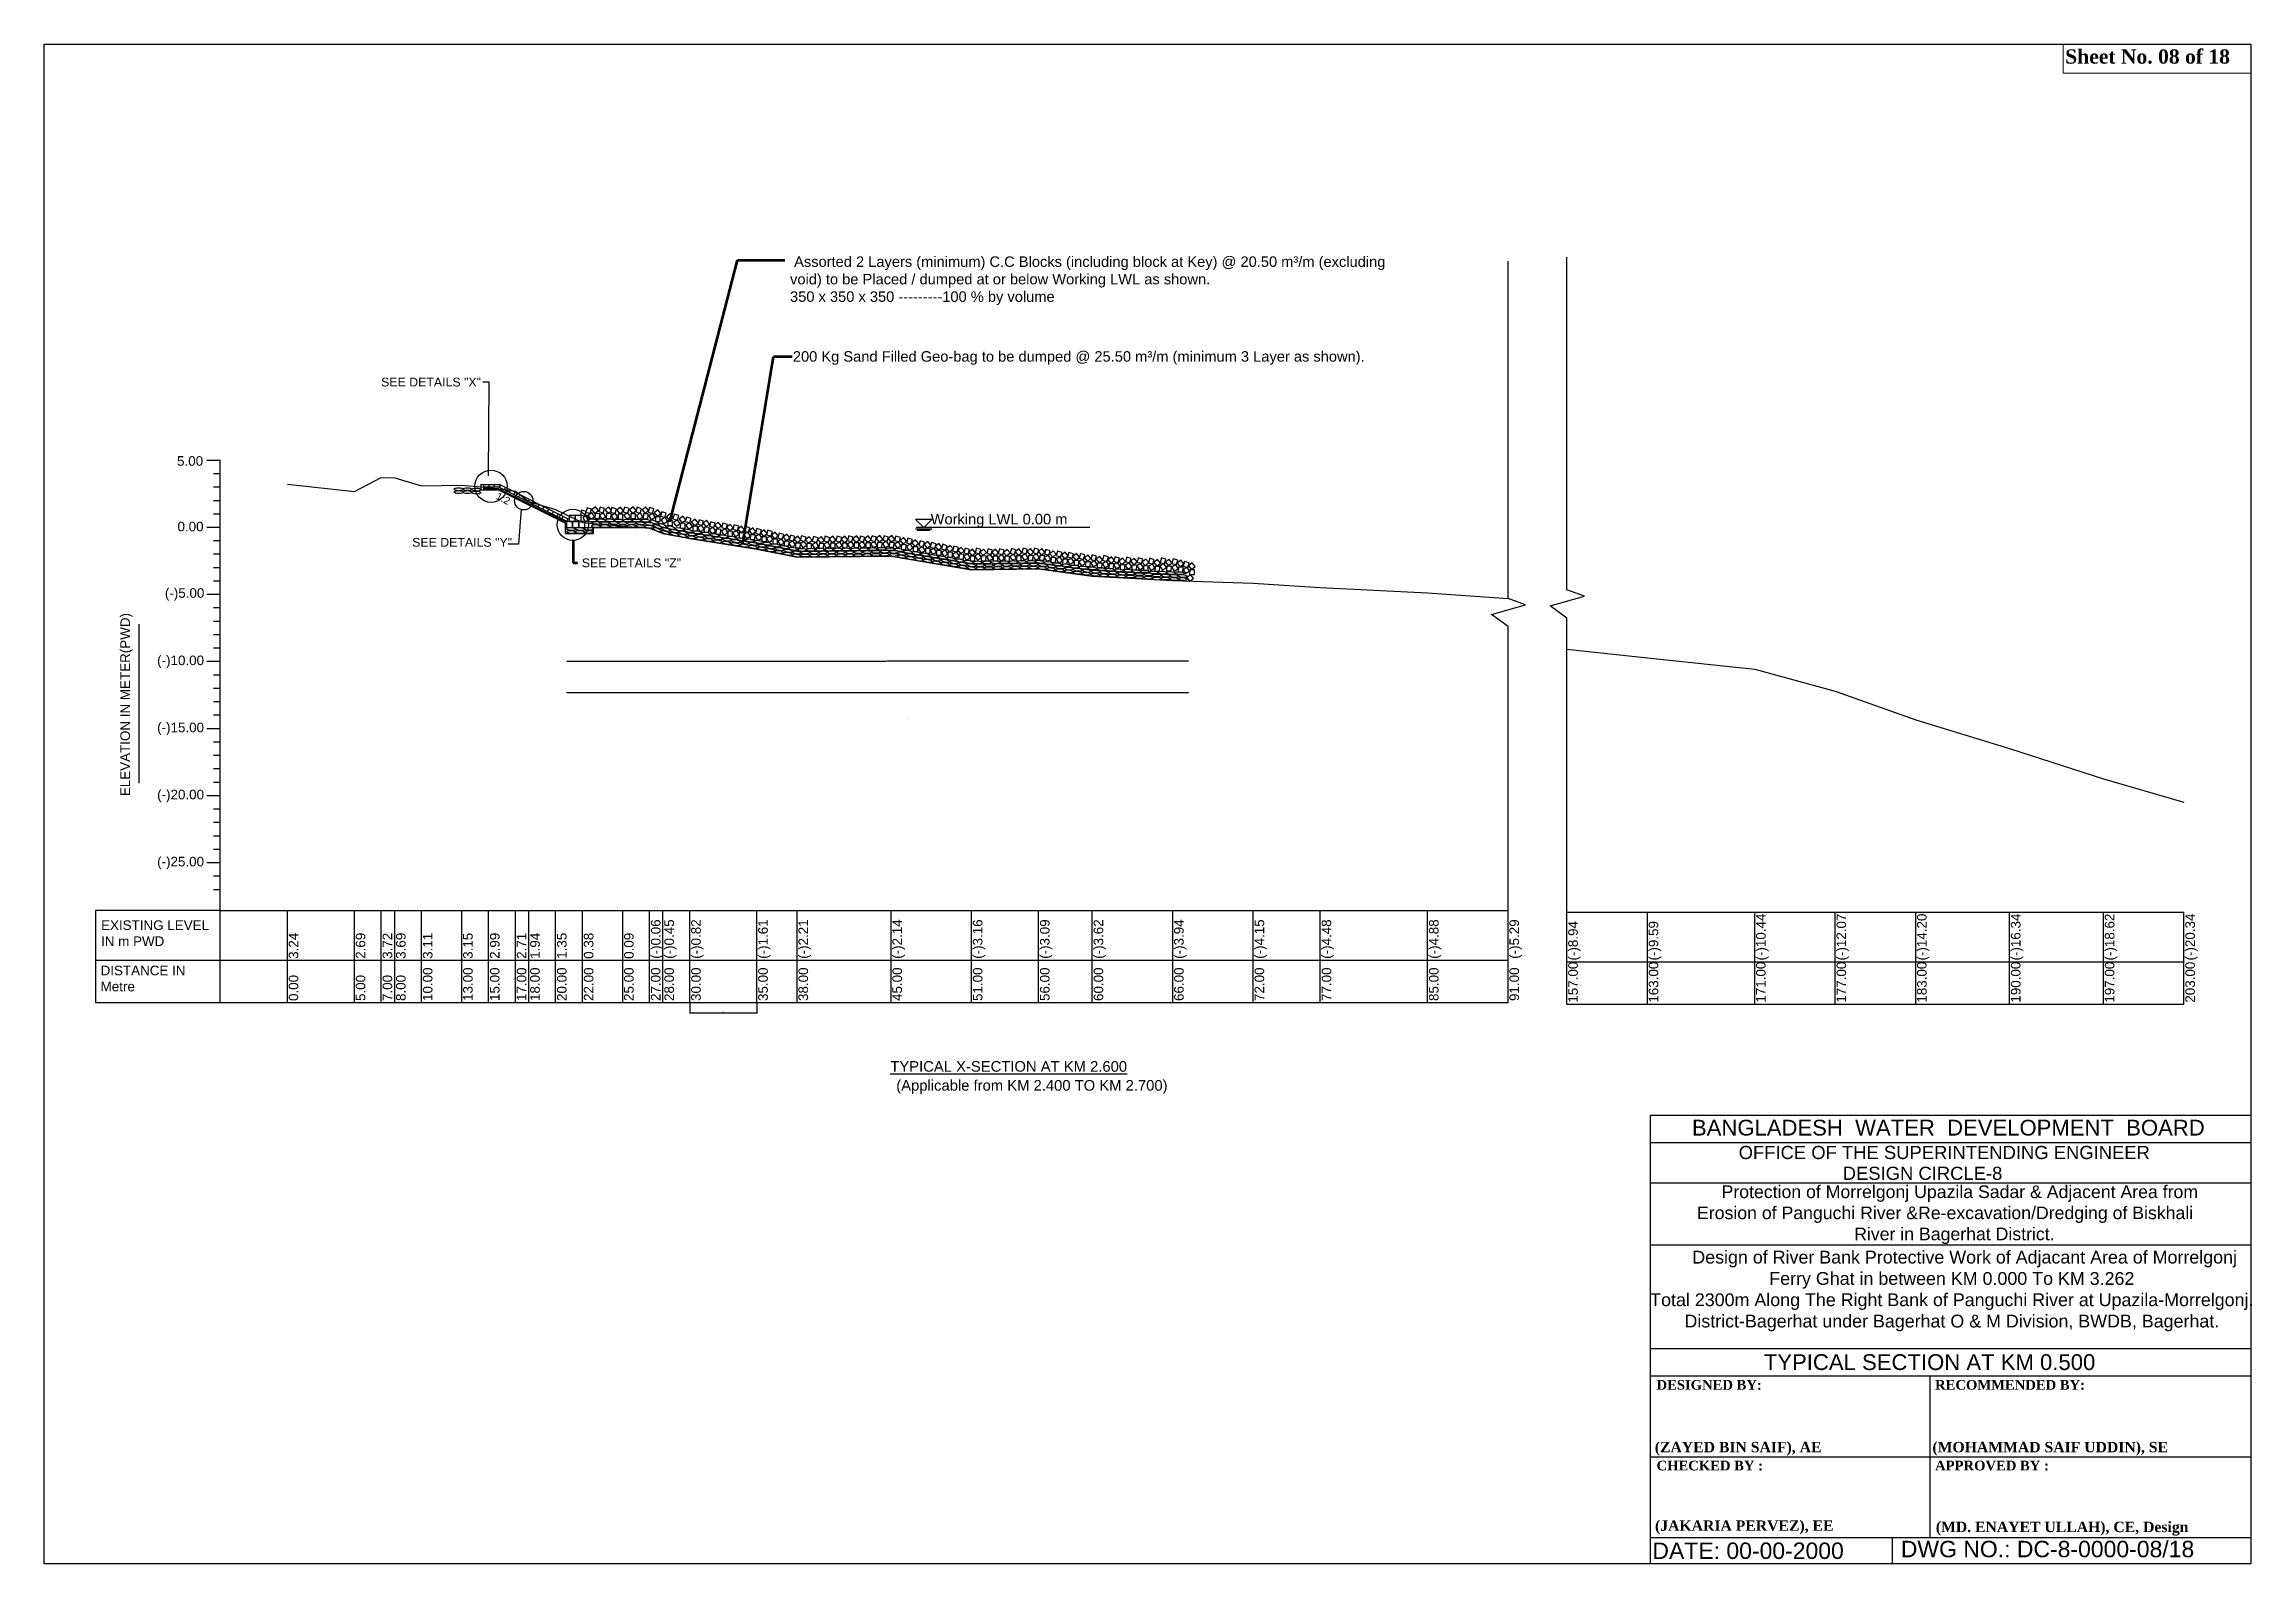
# Model space of a CAD drawing. Header units: inches. Extents: x 64995 to 402236, y -100918 to 204355.
# Drawn here: x 385779 to 402236, y 16767 to 28094 of the extents above; entities that cross this region are included whole.
import ezdxf
from ezdxf.enums import TextEntityAlignment as Align

# ---------------------------------------------------------------- set-up
doc = ezdxf.new("R2010")
doc.units = ezdxf.units.IN
doc.header["$LTSCALE"] = 7
doc.header["$MEASUREMENT"] = 0
doc.layers.add('Cross Section Labels', color=7, linetype='Continuous', lineweight=9)
doc.layers.add('LINE', color=7, linetype='Continuous')
doc.styles.add('dim', font='isocp.shx')
doc.styles.add('Kazi_T_H', font='timesbd.ttf')
doc.styles.get("Standard").update_dxf_attribs({"font": 'arial.ttf'})
doc.dimstyles.get("Standard").update_dxf_attribs({"dimtxt": 0.18, "dimasz": 0.18, "dimexe": 0.18, "dimexo": 0.0625, "dimgap": 0.09, "dimtad": 0, "dimtih": 1, "dimtoh": 1, "dimdec": 4, "dimzin": 0, "dimdsep": 46, "dimtxsty": 'Standard', "dimcen": 0.09, "dimadec": 0, "dimazin": 0, "dimtfac": 1, "dimtdec": 4, "dimtofl": 0, "dimtmove": 0, "dimatfit": 3, "dimfxl": 1, "dimtolj": 1, "dimtzin": 0, "dimarcsym": 0})
doc.dimstyles.new('STANDARD$0', dxfattribs={"dimscale": 0, "dimtxt": 8, "dimasz": 8, "dimexe": 4, "dimexo": 0, "dimgap": 2, "dimtad": 1, "dimdec": 0, "dimzin": 0, "dimdsep": 46, "dimtxsty": 'dim', "dimblk": 'DOTSMALL', "dimcen": 1, "dimclrd": 6, "dimclre": 6, "dimclrt": 256, "dimadec": 0, "dimazin": 0, "dimtfac": 1, "dimtdec": 0, "dimtix": 1, "dimtofl": 0, "dimtmove": 1, "dimatfit": 3, "dimldrblk": 'DOTSMALL', "dimfxl": 6, "dimtolj": 1, "dimtzin": 0, "dimarcsym": 0})

msp = doc.modelspace()

# ---------------------------------------------------------------- texts
at = {"color": 0, "linetype": 'Continuous', "lineweight": -3, "ltscale": 0.5}
msp.add_text('1:2', height=55.00000000000001, rotation=333.1481584754684, dxfattribs=at).set_placement((389140.0875495719, 24707.07797825616))
at = {"color": 0, "lineweight": -2}
msp.add_text('ELEVATION IN METER(PWD)', height=71.50000000000001, rotation=90, dxfattribs=at).set_placement((386418.2249489548, 22489.18086455949))
at = {"color": 0, "linetype": 'Continuous', "lineweight": -3, "ltscale": 0.5, "char_height": 78.17677520328, "attachment_point": 1}
for s, insert, width in [(' Assorted 2 Layers (minimum) C.C Blocks (including block at Key) @ 20.50 m³/m (excluding void) to be Placed / dumped at or below Working LWL as shown. \\P350 x 350 x 350 ---------100 % by volume', (391339.0840695249, 26512.27360504353), 4631.614071826476), ('200 Kg Sand Filled Geo-bag to be dumped @ 25.50 m³/m ({\\C7;minimum} 3 Layer as shown).', (391360.0304550501, 25805.90419409564), 4433.430890337695), ('Working LWL 0.00 m', (392387.0940682935, 24593.35686824704), 3004.400339131415)]:
    msp.add_mtext(s, dxfattribs=dict(at, insert=insert, width=width))
at = {"color": 0, "linetype": 'Continuous', "lineweight": -3, "ltscale": 0.5, "char_height": 65.82882334469122}
for s, insert, attachment_point in [('SEE DETAILS "X"', (388290.5530561181, 25608.74148029462), 1), ('SEE DETAILS "Y"', (389266.817744446, 24414.23940716544), 3), ('SEE DETAILS "Z"', (390526.746993822, 24260.9936552057), 3)]:
    msp.add_mtext(s, dxfattribs=dict(at, insert=insert, attachment_point=attachment_point))
at = {"color": 0, "lineweight": -2, "char_height": 71.50000000000001, "attachment_point": 1}
for s, insert, width in [('5.00', (386769.5455566021, 25023.36404994177), 200), ('0.00', (386772.8607205125, 24534.64471257105), 200), ('(-)5.00', (386678.881410894, 24039.22054930497), 200), ('(-)10.00', (386621.0858116793, 23537.10149321938), 200), ('(-)15.00', (386621.0858116793, 23037.10149321938), 200), ('(-)20.00', (386621.0858116793, 22537.10149321938), 200), ('(-)25.00', (386621.0858116793, 22037.10149321938), 200), ('EXISTING LEVEL IN m PWD', (386203.2213957356, 21563.11078642914), 882.2030679526506), ('DISTANCE IN Metre', (386199.7594927447, 21225.61642387463), 693.1606491314596)]:
    msp.add_mtext(s, dxfattribs=dict(at, insert=insert, width=width))
at = {"color": 0, "lineweight": -2, "char_height": 71.50000000000001, "width": 215.0000000001455, "attachment_point": 1, "rotation": 90}
for s, insert in [('(-)0.06', (390301.8620095002, 21276.66305547301)), ('(-)0.45', (390401.8620095002, 21276.66305547301)), ('(-)0.82', (390601.8620095002, 21276.66305547301)), ('(-)1.61', (391101.8620095002, 21276.66305547301)), ('(-)2.21', (391401.8620095002, 21276.66305547301)), ('(-)2.14', (392101.8620095002, 21276.66305547301)), ('(-)3.16', (392701.8620095002, 21276.66305547301)), ('(-)3.09', (393201.8620095002, 21276.66305547301)), ('(-)3.62', (393601.8620095002, 21276.66305547301)), ('(-)3.94', (394201.8620095002, 21276.66305547301)), ('(-)4.15', (394801.8620095002, 21276.66305547301)), ('(-)4.48', (395301.8620095002, 21276.66305547301)), ('(-)4.88', (396101.8620095002, 21276.66305547301)), ('(-)5.29', (396701.8620095002, 21276.66305547301)), ('(-)10.44', (398539.8474118682, 21264.12598058162)), ('(-)12.07', (399139.8474118682, 21264.12598058162)), ('(-)14.20', (399739.8474118682, 21264.12598058162)), ('(-)16.34', (400439.8474118682, 21264.12598058162)), ('(-)18.62', (401139.8474118682, 21264.12598058162)), ('(-)20.34', (401739.8474118682, 21264.12598058162)), ('3.24', (387601.8620095002, 21276.66305547301)), ('2.69', (388101.8620095002, 21276.66305547301)), ('3.72', (388301.8620095002, 21276.66305547301)), ('3.69', (388401.8620095002, 21276.66305547301)), ('3.11', (388601.8620095002, 21276.66305547301)), ('3.15', (388901.8620095002, 21276.66305547301)), ('2.99', (389101.8620095002, 21276.66305547301)), ('2.71', (389301.8620095002, 21276.66305547301)), ('1.94', (389401.8620095002, 21276.66305547301)), ('1.35', (389601.8620095002, 21276.66305547301)), ('0.38', (389801.8620095002, 21276.66305547301)), ('0.09', (390101.8620095002, 21276.66305547301)), ('(-)8.94', (397139.8474118682, 21264.12598058162)), ('(-)9.59', (397739.8474118682, 21264.12598058162)), ('157.00', (397139.8474118682, 20949.88560951967)), ('163.00', (397739.8474118682, 20949.88560951967)), ('171.00', (398539.8474118682, 20949.88560951967)), ('177.00', (399139.8474118682, 20949.88560951967)), ('183.00', (399739.8474118682, 20949.88560951967)), ('190.00', (400439.8474118682, 20949.88560951967)), ('197.00', (401139.8474118682, 20949.88560951967)), ('203.00', (401739.8474118682, 20949.88560951967)), ('0.00', (387601.8620095002, 20962.42268441105)), ('5.00', (388101.8620095002, 20962.42268441105)), ('7.00', (388301.8620095002, 20962.42268441105)), ('8.00', (388401.8620095002, 20962.42268441105)), ('10.00', (388601.8620095002, 20962.42268441105)), ('13.00', (388901.8620095002, 20962.42268441105)), ('15.00', (389101.8620095002, 20962.42268441105)), ('17.00', (389301.8620095002, 20962.42268441105)), ('18.00', (389401.8620095002, 20962.42268441105)), ('20.00', (389601.8620095002, 20962.42268441105)), ('22.00', (389801.8620095002, 20962.42268441105)), ('25.00', (390101.8620095002, 20962.42268441105)), ('27.00', (390301.8620095002, 20962.42268441105)), ('28.00', (390401.8620095002, 20962.42268441105)), ('30.00', (390601.8620095002, 20962.42268441105)), ('35.00', (391101.8620095002, 20962.42268441105)), ('38.00', (391401.8620095002, 20962.42268441105)), ('45.00', (392101.8620095002, 20962.42268441105)), ('51.00', (392701.8620095002, 20962.42268441105)), ('56.00', (393201.8620095002, 20962.42268441105)), ('60.00', (393601.8620095002, 20962.42268441105)), ('66.00', (394201.8620095002, 20962.42268441105)), ('72.00', (394801.8620095002, 20962.42268441105)), ('77.00', (395301.8620095002, 20962.42268441105)), ('85.00', (396101.8620095002, 20962.42268441105)), ('91.00', (396701.8620095002, 20962.42268441105))]:
    msp.add_mtext(s, dxfattribs=dict(at, insert=insert))
at = {"char_height": 78.94758498237093, "attachment_point": 1}
for s, insert in [('{\\LTYPICAL X-SECTION AT KM 2.600}', (392086.499314216, 20514.29161532875)), ('(Applicable from KM 2.400 TO KM 2.700)', (392130.6957775177, 20373.14971064264))]:
    msp.add_mtext(s, dxfattribs=dict(at, insert=insert))
at = {"layer": 'LINE', "color": 0, "linetype": 'ByBlock', "lineweight": -3, "ltscale": 0.5}
for s, height, p in [('BANGLADESH  WATER  DEVELOPMENT  BOARD', 117.8074424599052, (399973.3942618715, 19959.56373101939)), ('OFFICE OF THE SUPERINTENDING ENGINEER', 98.25900407769602, (399943.0643012347, 19784.19475662662)), ('DESIGN CIRCLE-8', 98.25900407769602, (399780.9798095571, 19628.9869762063))]:
    msp.add_text(s, height=height, dxfattribs=at).set_placement(p, align=Align.CENTER)
at = {"layer": 'LINE', "lineweight": 50, "ltscale": 0.5}
msp.add_text('TYPICAL SECTION AT KM 0.500', height=117.9108048932352, dxfattribs=at).set_placement((399833.3305696966, 18211.77411654359), align=Align.CENTER)
at = {"layer": 'LINE', "color": 0, "linetype": 'ByBlock', "lineweight": -3, "ltscale": 0.5, "style": 'Kazi_T_H'}
for s, p in [('DESIGNED BY:', (397798.2879391657, 18065.23958882689)), ('RECOMMENDED BY:', (399874.6339411782, 18065.23958882689)), ('CHECKED BY :', (397798.2879391657, 17463.69154833537)), ('APPROVED BY :', (399874.6339411782, 17463.69154833537))]:
    msp.add_text(s, height=72.18576485905166, dxfattribs=at).set_placement(p)
at = {"layer": 'LINE', "lineweight": 50, "ltscale": 0.5, "style": 'Kazi_T_H'}
for s, p in [('(ZAYED BIN SAIF), AE', (397784.9829388903, 17598.85560725583)), ('(MOHAMMAD SAIF UDDIN), SE ', (399854.5342473732, 17598.4289368256)), ('(JAKARIA PERVEZ), EE', (397786.8026219504, 17013.41802424518)), ('(MD. ENAYET ULLAH), CE, Design ', (399879.7879538508, 17003.7599482378))]:
    msp.add_text(s, height=77.52622619107815, dxfattribs=at).set_placement(p)
at = {"layer": 'LINE', "color": 0, "linetype": 'ByBlock', "lineweight": -3, "ltscale": 0.5}
for s, p in [('DATE: 00-00-2000', (397767.3360491069, 16803.58090212243)), ('DWG NO.: DC-8-0000-08/18', (399619.0848884406, 16816.19063605694))]:
    msp.add_text(s, height=122.5107854901773, dxfattribs=at).set_placement(p)
at = {"layer": 'LINE', "color": 7, "lineweight": 13, "ltscale": 0.5, "insert": (400844.6662797453, 28055.44607480709), "char_height": 106.4272249656, "width": 1472.604499702786, "attachment_point": 1}
msp.add_mtext('{\\fTimes New Roman|b1|i0|c0|p18;Sheet No. 08 of 18}', dxfattribs=at)
at = {"layer": 'LINE', "color": 0, "linetype": 'ByBlock', "lineweight": -3, "ltscale": 0.5}
for s, insert, char_height, width, attachment_point in [('                  {\\C7;Protection of Morrelgonj Upazila Sadar & Adjacent Area from \\P             Erosion of Panguchi River &Re-excavation/Dredging of Biskhali\\P                                             River in Bagerhat District.}', (397623.9995234432, 19587.87050133897), 94.32864391458817, 4851.667599011173, 1), ('    {\\H0.7741x;Design of River Bank Protective Work of Adjacant Area of Morrelgonj \\PFerry Ghat in between KM 0.000 To KM 3.262 \\PTotal 2300m Along The Right Bank of Panguchi River at Upazila-Morrelgonj, \\PDistrict-Bagerhat under Bagerhat O & M Division, BWDB, Bagerhat.}', (399999.3850698965, 19100.77815103997), 123.0585133141738, 5592.497374339134, 2)]:
    msp.add_mtext(s, dxfattribs=dict(at, insert=insert, char_height=char_height, width=width, attachment_point=attachment_point))

# ---------------------------------------------------------------- blocks, each defined once
blk = doc.blocks.new('*D25')
at = {"color": 0, "lineweight": -2, "ltscale": 0.5}
for p, q in [((389809.158477773, 23494.61070021465), (389809.158477773, 23494.94070021465)), ((389809.338477773, 23494.76070021465), (392056.7867929162, 23494.76070021465)), ((394308.978477773, 23494.76070021465), (392061.5301626297, 23494.76070021465)), ((394309.158477773, 23494.76070021465), (394309.158477773, 23494.94070021465))]:
    blk.add_line(p, q, dxfattribs=at)
at = {"color": 0, "linetype": 'Continuous', "ltscale": 0.5}
for points in [[(389809.338477773, 23494.79070021465), (389809.338477773, 23494.73070021466), (389809.158477773, 23494.76070021465)], [(394308.978477773, 23494.79070021465), (394308.978477773, 23494.73070021466), (394309.158477773, 23494.76070021465)]]:
    blk.add_solid(points, dxfattribs=at)
at = {"layer": 'Defpoints', "color": 0, "linetype": 'Continuous', "ltscale": 0.5}
for p in [(394309.158477773, 23494.76070021465), (394309.158477773, 23494.76070021465), (389809.158477773, 22924.9083042508)]:
    blk.add_point(p, dxfattribs=at)
at = {"color": 0, "linetype": 'Continuous', "lineweight": -3, "ltscale": 0.5, "insert": (392059.158477773, 23494.76070021465), "char_height": 0.7, "attachment_point": 5}
blk.add_mtext('\\A1;4500.0000', dxfattribs=at)
blk = doc.blocks.new('*D26')
at = {"color": 0, "lineweight": -2, "ltscale": 0.5}
for p, q in [((389674.158477773, 23494.76070021465), (389674.158477773, 23494.94070021465)), ((389674.338477773, 23494.76070021465), (389808.978477773, 23494.76070021465)), ((389809.158477773, 23494.91070021466), (389809.158477773, 23494.58070021465))]:
    blk.add_line(p, q, dxfattribs=at)
at = {"color": 0, "linetype": 'Continuous', "ltscale": 0.5}
for points in [[(389674.338477773, 23494.79070021465), (389674.338477773, 23494.73070021466), (389674.158477773, 23494.76070021465)], [(389808.978477773, 23494.79070021465), (389808.978477773, 23494.73070021466), (389809.158477773, 23494.76070021465)]]:
    blk.add_solid(points, dxfattribs=at)
at = {"layer": 'Defpoints', "color": 0, "linetype": 'Continuous', "ltscale": 0.5}
for p in [(389674.158477773, 23494.76070021465), (389809.158477773, 23526.22752580186), (389809.158477773, 23494.76070021465)]:
    blk.add_point(p, dxfattribs=at)
at = {"color": 0, "linetype": 'Continuous', "lineweight": -3, "ltscale": 0.5, "insert": (389571.8155881511, 23505.79057456646), "char_height": 0.7, "attachment_point": 5}
blk.add_mtext('\\A1;135.0000', dxfattribs=at)
blk = doc.blocks.new('*D27')
at = {"color": 0, "lineweight": -2, "ltscale": 0.5}
for p, q in [((389674.158477773, 23262.87870838623), (389674.158477773, 23263.20870838624)), ((389674.338477773, 23263.02870838623), (394308.978477773, 23263.02870838623)), ((394309.158477773, 23263.02870838623), (394309.158477773, 23263.20870838624))]:
    blk.add_line(p, q, dxfattribs=at)
at = {"color": 0, "linetype": 'Continuous', "ltscale": 0.5}
for points in [[(389674.338477773, 23263.05870838623), (389674.338477773, 23262.99870838624), (389674.158477773, 23263.02870838623)], [(394308.978477773, 23263.05870838623), (394308.978477773, 23262.99870838624), (394309.158477773, 23263.02870838623)]]:
    blk.add_solid(points, dxfattribs=at)
at = {"layer": 'Defpoints', "color": 0, "linetype": 'Continuous', "ltscale": 0.5}
for p in [(394309.158477773, 23263.02870838623), (394309.158477773, 23263.02870838623), (389674.158477773, 22658.65804237546)]:
    blk.add_point(p, dxfattribs=at)
at = {"color": 0, "linetype": 'Continuous', "lineweight": -3, "ltscale": 0.5, "insert": (392216.4416570412, 23069.67685021646), "char_height": 0.7, "attachment_point": 5}
blk.add_mtext('\\A1;Geo-Bag @ 25.50 m³/m &\\PBlock  @ 20.50 m³/m', dxfattribs=at)
blk = doc.blocks.new('_DOTSMALL')
at = {"color": 0, "linetype": 'ByBlock'}
blk.add_lwpolyline([(-0.0625, 0, 0.5, 0.5, 1), (0.0625, 0, 0.5, 0.5, 1)], format="xyseb", close=True, dxfattribs=at)
blk = doc.blocks.new('*D28')
at = {"layer": 'Cross Section Labels', "color": 6, "lineweight": -2}
for p, q in [((390591.8620095076, 20952.42268441152), (390591.8620095076, 20870.35685643705)), ((391091.8620095076, 20952.42268441152), (391091.8620095076, 20870.35685643705)), ((390591.8620095076, 20874.35685643705), (391091.8620095076, 20874.35685643705))]:
    blk.add_line(p, q, dxfattribs=at)
at = {"layer": 'Defpoints', "color": 0}
for p in [(390591.8620095076, 20952.42268441152), (391091.8620095076, 20952.42268441152), (391091.8620095076, 20874.35685643705)]:
    blk.add_point(p, dxfattribs=at)
at = {"layer": 'Cross Section Labels', "color": 6, "lineweight": -2, "xscale": 8, "yscale": 8, "zscale": 8, "rotation": 180}
blk.add_blockref('_DOTSMALL', (390591.8620095076, 20874.35685643705), dxfattribs=at)
at = {"layer": 'Cross Section Labels', "color": 6, "lineweight": -2, "xscale": 8, "yscale": 8, "zscale": 8}
blk.add_blockref('_DOTSMALL', (391091.8620095076, 20874.35685643705), dxfattribs=at)
at = {"layer": 'Cross Section Labels', "insert": (390841.8620095076, 20880.35685643705), "char_height": 8, "attachment_point": 5, "style": 'dim'}
blk.add_mtext('\\A1;500', dxfattribs=at)

# ---------------------------------------------------------------- dimensions: what is measured, and where the dimension line sits
at = {"color": 0, "linetype": 'Continuous', "lineweight": -3, "ltscale": 0.5}
dim = msp.add_linear_dim(base=(389809.158477773, 23494.76070021465), p1=(389674.158477773, 23494.76070021465), p2=(389809.158477773, 23526.22752580186), dimstyle='Standard', override={"dimtxt": 0.7, "dimtmove": 2, "dimfxl": 0.15, "dimfxlon": 1}, dxfattribs=at)
dim.commit()
dim.dimension.update_dxf_attribs({"geometry": '*D26', "text_midpoint": (389571.8155881511, 23505.79057456646), "dimtype": 160})
dim = msp.add_linear_dim(base=(394309.158477773, 23494.76070021465), p1=(389809.158477773, 22924.9083042508), p2=(394309.158477773, 23494.76070021465), dimstyle='Standard', override={"dimtxt": 0.7, "dimtmove": 2, "dimfxl": 0.15, "dimfxlon": 1}, dxfattribs=at)
dim.commit()
dim.dimension.update_dxf_attribs({"geometry": '*D25', "text_midpoint": (392059.158477773, 23494.76070021465)})
dim = msp.add_linear_dim(base=(394309.158477773, 23263.02870838623), p1=(389674.158477773, 22658.65804237546), p2=(394309.158477773, 23263.02870838623), text='Geo-Bag @ 25.50 m³/m &\\PBlock  @ 20.50 m³/m', dimstyle='Standard', override={"dimtxt": 0.7, "dimtmove": 2, "dimfxl": 0.15, "dimfxlon": 1}, dxfattribs=at)
dim.commit()
dim.dimension.update_dxf_attribs({"geometry": '*D27', "text_midpoint": (392216.4416570412, 23069.67685021646), "dimtype": 160})
at = {"layer": 'Cross Section Labels'}
dim = msp.add_linear_dim(base=(391091.8620095076, 20874.35685643705), p1=(390591.8620095076, 20952.42268441152), p2=(391091.8620095076, 20952.42268441152), dimstyle='STANDARD$0', override={"dimscale": 1}, dxfattribs=at)
dim.commit()
dim.dimension.update_dxf_attribs({"geometry": '*D28', "text_midpoint": (390841.8620095076, 20880.35685643705)})

# ---------------------------------------------------------------- linework, layer by layer
at = {"color": 0, "linetype": 'Continuous', "lineweight": -3, "ltscale": 0.5}
for p, q in [((397129.8474118607, 24026.66305547301), (397129.8474118607, 26505.7499035676)), ((396691.8620095076, 23962.66305547301), (396691.8620095076, 26476.91354161222)), ((389030.8772360208, 24811.08659950597), (389173.9200093271, 24811.08659950597)), ((389033.9200093197, 24811.08659950597), (389033.9200093197, 24771.0865995069)), ((389169.21843901, 24771.0865995069), (389033.9200093197, 24771.0865995069)), ((389053.9200093197, 24811.08659950597), (389053.9200093197, 24771.0865995069)), ((389173.9200093271, 24791.08659950644), (389053.9200093197, 24791.08659950644)), ((389166.8379699932, 24781.08659950644), (389053.9200093197, 24781.08659950644)), ((389093.9200093197, 24811.08659950597), (389093.9200093197, 24791.08659950644)), ((389133.9200093197, 24811.08659950597), (389133.9200093197, 24791.08659950644)), ((389673.3686635988, 24527.82125270367), (389166.8379699932, 24781.08659950644)), ((389678.0457378374, 24536.66305547301), (389169.1986497687, 24791.08659950644)), ((389663.3686636062, 24524.0114872125), (389169.21843901, 24771.0865995069)), ((389173.3184355022, 24789.02670664154), (389182.2627074094, 24806.91525046201)), ((389691.688745846, 24552.20223124558), (389173.9200093271, 24811.08659950597)), ((389173.9200093271, 24811.08659950597), (389173.9200093271, 24791.08659950644)), ((389209.095523146, 24771.13816282153), (389218.0397950532, 24789.02670664154)), ((389244.8726107823, 24753.24961900106), (389253.8168826969, 24771.13816282153)), ((389280.6496984186, 24735.36107518151), (389289.5939703332, 24753.24961900106)), ((389316.4267860623, 24717.47253136104), (389325.3710579695, 24735.36107518105)), ((389352.2038736986, 24699.58398754103), (389361.1481456133, 24717.47253136104)), ((389387.9809613349, 24681.69544372149), (389396.9252332496, 24699.5839875415)), ((389423.7580489786, 24663.80689990101), (389432.7023208858, 24681.69544372149)), ((389459.5351366224, 24645.91835608147), (389468.4794085296, 24663.80689990101)), ((389495.3122242661, 24628.029812261), (389504.2564961659, 24645.91835608147)), ((389531.0893119024, 24610.14126844145), (389540.0335838096, 24628.02981226193)), ((389566.8663995462, 24592.25272462144), (389575.8106714534, 24610.14126844145)), ((389602.6434871824, 24574.3641808019), (389611.5877590971, 24592.25272462144)), ((389638.4205748187, 24556.47563698143), (389647.3648467334, 24574.3641808019)), ((389674.1976624625, 24538.58709316188), (389683.1419343697, 24556.47563698236)), ((392335.3210455226, 24491.66305547347), (392275.32104553, 24551.66305547301)), ((392395.32104553, 24551.66305547301), (392275.32104553, 24551.66305547301)), ((392335.3210455226, 24491.66305547347), (392395.32104553, 24551.66305547301)), ((389663.3686636062, 24447.33658721019), (389872.6089730607, 24447.33658721019)), ((389673.566479546, 24491.66305547347), (390215.5678132745, 24491.66305547347)), ((389872.6089730607, 24491.60681454372), (389872.6089730607, 24447.33658721019)), ((392275.32104553, 24481.66305547254), (392395.32104553, 24481.66305547254)), ((393572.7098250436, 24491.66305547347), (392278.2429801272, 24491.66305547347)), ((392287.32104553, 24471.66305547347), (392383.3210455226, 24471.66305547347)), ((396691.8620095076, 20952.42268441152), (396691.8620095076, 23752.96691284655)), ((397129.8474118607, 20939.8856095192), (397129.8474118607, 23816.96691284655))]:
    msp.add_line(p, q, dxfattribs=at)
at = {"color": 0, "lineweight": -2}
for p, q in [((387091.8620095076, 24991.66305547347), (386991.8620095076, 24991.66305547347)), ((387091.8620095076, 24891.66305547347), (387041.8620095076, 24891.66305547347)), ((387091.8620095076, 20952.42268441152), (387091.8620095076, 24991.66305547347)), ((387091.8620095076, 24791.66305547347), (387041.8620095076, 24791.66305547347)), ((387091.8620095076, 24691.66305547347), (387041.8620095076, 24691.66305547347)), ((387091.8620095076, 24591.66305547347), (387041.8620095076, 24591.66305547347)), ((387091.8620095076, 24491.66305547347), (386991.8620095076, 24491.66305547347)), ((387091.8620095076, 24391.66305547347), (387041.8620095076, 24391.66305547347)), ((387091.8620095076, 24291.66305547347), (387041.8620095076, 24291.66305547347)), ((387091.8620095076, 24191.66305547347), (387041.8620095076, 24191.66305547347)), ((387091.8620095076, 24091.66305547347), (387041.8620095076, 24091.66305547347)), ((387091.8620095076, 23991.66305547347), (386991.8620095076, 23991.66305547347)), ((387091.8620095076, 23891.66305547347), (387041.8620095076, 23891.66305547347)), ((387091.8620095076, 23791.66305547347), (387041.8620095076, 23791.66305547347)), ((387091.8620095076, 23691.66305547347), (387041.8620095076, 23691.66305547347)), ((387091.8620095076, 23591.66305547347), (387041.8620095076, 23591.66305547347)), ((387091.8620095076, 23491.66305547347), (386991.8620095076, 23491.66305547347)), ((387091.8620095076, 23391.66305547347), (387041.8620095076, 23391.66305547347)), ((387091.8620095076, 23291.66305547347), (387041.8620095076, 23291.66305547347)), ((387091.8620095076, 23191.66305547347), (387041.8620095076, 23191.66305547347)), ((387091.8620095076, 23091.66305547347), (387041.8620095076, 23091.66305547347)), ((387091.8620095076, 22991.66305547347), (386991.8620095076, 22991.66305547347)), ((387091.8620095076, 22891.66305547347), (387041.8620095076, 22891.66305547347)), ((387091.8620095076, 22791.66305547347), (387041.8620095076, 22791.66305547347)), ((387091.8620095076, 22691.66305547347), (387041.8620095076, 22691.66305547347)), ((387091.8620095076, 22591.66305547347), (387041.8620095076, 22591.66305547347)), ((387091.8620095076, 22491.66305547347), (386991.8620095076, 22491.66305547347)), ((387091.8620095076, 22391.66305547347), (387041.8620095076, 22391.66305547347)), ((387091.8620095076, 22291.66305547347), (387041.8620095076, 22291.66305547347)), ((387091.8620095076, 22191.66305547347), (387041.8620095076, 22191.66305547347)), ((387091.8620095076, 22091.66305547347), (387041.8620095076, 22091.66305547347)), ((387091.8620095076, 21991.66305547347), (386991.8620095076, 21991.66305547347)), ((387091.8620095076, 21891.66305547347), (387041.8620095076, 21891.66305547347)), ((387091.8620095076, 21791.66305547347), (387041.8620095076, 21791.66305547347)), ((387091.8620095076, 21637.42071211943), (396691.8620095076, 21637.42071211943)), ((387591.8620095076, 20952.42268441152), (387591.8620095076, 21637.42071211943)), ((388091.8620095076, 20952.42268441152), (388091.8620095076, 21637.42071211943)), ((388291.8620095076, 20952.42268441152), (388291.8620095076, 21637.42071211943)), ((388391.8620095076, 20952.42268441152), (388391.8620095076, 21637.42071211943)), ((388591.8620095076, 20952.42268441152), (388591.8620095076, 21637.42071211943)), ((388891.8620095076, 20952.42268441152), (388891.8620095076, 21637.42071211943)), ((389091.8620095076, 20952.42268441152), (389091.8620095076, 21637.42071211943)), ((389291.8620095076, 20952.42268441152), (389291.8620095076, 21637.42071211943)), ((389391.8620095076, 20952.42268441152), (389391.8620095076, 21637.42071211943)), ((389591.8620095076, 20952.42268441152), (389591.8620095076, 21637.42071211943)), ((389791.8620095076, 20952.42268441152), (389791.8620095076, 21637.42071211943)), ((390091.8620095076, 20952.42268441152), (390091.8620095076, 21637.42071211943)), ((390291.8620095076, 20952.42268441152), (390291.8620095076, 21637.42071211943)), ((390391.8620095076, 20952.42268441152), (390391.8620095076, 21637.42071211943)), ((390591.8620095076, 20952.42268441152), (390591.8620095076, 21637.42071211943)), ((391091.8620095076, 20952.42268441152), (391091.8620095076, 21637.42071211943)), ((391391.8620095076, 20952.42268441152), (391391.8620095076, 21637.42071211943)), ((392091.8620095076, 20952.42268441152), (392091.8620095076, 21637.42071211943)), ((392691.8620095076, 20952.42268441152), (392691.8620095076, 21637.42071211943)), ((393191.8620095076, 20952.42268441152), (393191.8620095076, 21637.42071211943)), ((393591.8620095076, 20952.42268441152), (393591.8620095076, 21637.42071211943)), ((394191.8620095076, 20952.42268441152), (394191.8620095076, 21637.42071211943)), ((394791.8620095076, 20952.42268441152), (394791.8620095076, 21637.42071211943)), ((395291.8620095076, 20952.42268441152), (395291.8620095076, 21637.42071211943)), ((396091.8620095076, 20952.42268441152), (396091.8620095076, 21637.42071211943)), ((396691.8620095076, 20952.42268441152), (396691.8620095076, 21637.42071211943)), ((397129.8474118607, 20939.8856095192), (397129.8474118607, 21624.88363722805)), ((397129.8474118607, 21624.88363722805), (401729.8474118607, 21624.88363722805)), ((397729.8474118607, 20939.8856095192), (397729.8474118607, 21624.88363722805)), ((398529.8474118607, 20939.8856095192), (398529.8474118607, 21624.88363722805)), ((399129.8474118607, 20939.8856095192), (399129.8474118607, 21624.88363722805)), ((399729.8474118607, 20939.8856095192), (399729.8474118607, 21624.88363722805)), ((400429.8474118607, 20939.8856095192), (400429.8474118607, 21624.88363722805)), ((401129.8474118607, 20939.8856095192), (401129.8474118607, 21624.88363722805)), ((401729.8474118607, 20939.8856095192), (401729.8474118607, 21624.88363722805)), ((386160.8585433634, 21266.66305547347), (396691.8620095076, 21266.66305547347)), ((397129.8474118607, 21254.12598058116), (401729.8474118607, 21254.12598058116)), ((386160.8585433634, 20952.42268441152), (396691.8620095076, 20952.42268441152)), ((397129.8474118607, 20939.8856095192), (401729.8474118607, 20939.8856095192))]:
    msp.add_line(p, q, dxfattribs=at)
at = {"color": 0, "lineweight": -3, "ltscale": 0.5}
msp.add_line((389663.3686636062, 24524.0114872125), (389663.3686636062, 24447.33658721019), dxfattribs=at)
at = {"color": 0, "linetype": 'Continuous', "lineweight": -3, "ltscale": 0.5}
for points in [[(396691.8620095076, 21950.14151388453), (396691.8620095076, 23752.96691284655), (396568.1693757223, 23843.58009084966), (396822.0439992743, 23916.06333330646), (396691.8620095076, 23962.66305547301), (396691.8620095076, 25029.26848990377)], [(397129.8474118607, 22014.14151388453), (397129.8474118607, 23816.96691284655), (397006.1547780829, 23907.58009084966), (397260.0294016274, 23980.06333330646), (397129.8474118607, 24026.66305547301), (397129.8474118607, 25093.26848990377)], [(387591.8620095076, 24815.76305547357), (388091.8620095076, 24760.7630554731), (388291.8620095076, 24863.76305547403), (388391.8620095076, 24860.7630554731), (388591.8620095076, 24802.16305547301), (388891.8620095076, 24806.7630554731), (389091.8620095076, 24790.76305547357), (389291.8620095076, 24762.7630554731), (389391.8620095076, 24685.7630554731), (389591.8620095076, 24626.56305547338), (389791.8620095076, 24529.56305547338), (390091.8620095076, 24500.56305547338), (390291.8620095076, 24485.56305547291), (390391.8620095076, 24446.56305547338), (390591.8620095076, 24409.56305547385), (391091.8620095076, 24330.66305547347), (391391.8620095076, 24270.66305547347), (392091.8620095076, 24277.66305547347), (392691.8620095076, 24175.66305547301), (393191.8620095076, 24182.66305547347), (393591.8620095076, 24129.66305547394), (394191.8620095076, 24097.66305547301), (394791.8620095076, 24076.66305547301), (395291.8620095076, 24043.66305547347), (396091.8620095076, 24003.66305547301), (396691.8620095076, 23962.66305547301)], [(389776.1385088684, 24586.72050449904), (389809.6630575852, 24576.66542452574), (389819.7181375595, 24610.18997324351), (389786.1935888426, 24620.24505321681), (389776.1385088684, 24586.72050449904)], [(389812.985155453, 24534.20283591608), (389842.6374946581, 24552.79688819358), (389824.0434423806, 24582.44922739174), (389794.3911031829, 24563.85517511424), (389812.985155453, 24534.20283591608)], [(389815.6316051902, 24605.72214175528), (389849.1561539071, 24595.66706178244), (389859.2112338813, 24629.19161050022), (389825.6866851645, 24639.24669047352), (389815.6316051902, 24605.72214175528)], [(389852.4782517748, 24553.20447317278), (389882.1305909725, 24571.79852545029), (389863.536538695, 24601.45086464845), (389833.8841994973, 24582.85681237094), (389852.4782517748, 24553.20447317278)], [(389861.9371584849, 24624.10041391337), (389884.2678351672, 24597.14970188262), (389911.2185471999, 24619.48037856398), (389888.8878705101, 24646.43109059473), (389861.9371584849, 24624.10041391337)], [(389884.716286567, 24559.96503876289), (389919.7031555446, 24559.00639440352), (389920.6617999049, 24593.99326338246), (389885.6749309273, 24594.9519077423), (389884.716286567, 24559.96503876289)], [(389912.9370200755, 24610.10844529141), (389946.4615687924, 24600.0533653181), (389956.5166487666, 24633.57791403634), (389922.9921000497, 24643.63299400918), (389912.9370200755, 24610.10844529141)], [(389936.6118086921, 24553.21299026767), (389966.2641478898, 24571.80704254517), (389947.6700956123, 24601.45938174333), (389918.0177564221, 24582.86532946583), (389936.6118086921, 24553.21299026767)], [(389959.9618557142, 24624.10893100826), (389982.2925323965, 24597.15821897751), (390009.2432444291, 24619.48889565887), (389986.9125677394, 24646.43960768962), (389959.9618557142, 24624.10893100826)], [(389968.8498434843, 24559.97355585778), (390003.8367124693, 24559.01491149841), (390004.7953568297, 24594.00178047735), (389969.8084878447, 24594.96042483719), (389968.8498434843, 24559.97355585778)], [(390001.5660916539, 24606.01172296098), (390035.0906403707, 24595.95664298767), (390045.145720345, 24629.48119170545), (390011.6211716281, 24639.53627167875), (390001.5660916539, 24606.01172296098)], [(390025.2408802779, 24549.11626793677), (390054.8932194756, 24567.71032021428), (390036.2991671981, 24597.36265941244), (390006.6468280004, 24578.76860713493), (390025.2408802779, 24549.11626793677)], [(390048.5909272926, 24620.01220867736), (390070.9216039823, 24593.06149664707), (390097.8723160001, 24615.39217332844), (390075.5416393252, 24642.34288535872), (390048.5909272926, 24620.01220867736)], [(390057.4789150627, 24555.87683352688), (390092.4657840477, 24554.91818916798), (390093.424428408, 24589.90505814645), (390058.437559423, 24590.86370250676), (390057.4789150627, 24555.87683352688)], [(390095.9044668647, 24609.59741963679), (390129.4290155815, 24599.54233966349), (390139.4840955557, 24633.06688838126), (390105.9595468389, 24643.12196835456), (390095.9044668647, 24609.59741963679)], [(390119.5792554887, 24552.70196461258), (390149.2315946864, 24571.29601689009), (390130.6375424089, 24600.94835608825), (390100.9852032112, 24582.35430381121), (390119.5792554887, 24552.70196461258)], [(390142.9293025034, 24623.59790535318), (390165.2599791856, 24596.64719332289), (390192.2106912183, 24618.97787000425), (390169.880014536, 24645.92858203454), (390142.9293025034, 24623.59790535318)], [(390151.8172902735, 24559.46253020316), (390186.8041592585, 24558.50388584379), (390187.7628036188, 24593.49075482227), (390152.7759346338, 24594.44939918257), (390151.8172902735, 24559.46253020316)], [(390188.6694119321, 24608.5668512336), (390222.1939606564, 24598.5117712603), (390232.2490406232, 24632.03631997807), (390198.7244919138, 24642.09139995137), (390188.6694119321, 24608.5668512336)], [(390212.3442005562, 24551.67139620986), (390241.9965397613, 24570.2654484869), (390223.4024874764, 24599.91778768506), (390193.7501482861, 24581.32373540802), (390212.3442005562, 24551.67139620986)], [(390235.6942475783, 24622.56733695045), (390258.0249242606, 24595.6166249197), (390284.9756362857, 24617.94730160106), (390262.6449596034, 24644.89801363135), (390235.6942475783, 24622.56733695045)], [(390244.5822353484, 24558.43196179997), (390279.5691043334, 24557.4733174406), (390280.5277486863, 24592.46018641954), (390245.5408797087, 24593.41883077938), (390244.5822353484, 24558.43196179997)], [(390280.5352540808, 24606.13947937451), (390314.0598027976, 24596.08439940121), (390324.1148827719, 24629.60894811898), (390290.590334055, 24639.66402809229), (390280.5352540808, 24606.13947937451)], [(390304.2100427048, 24549.24402435077), (390333.8623819025, 24567.83807662781), (390315.268329625, 24597.49041582597), (390285.6159904273, 24578.89636354893), (390304.2100427048, 24549.24402435077)], [(390326.7508970769, 24601.46197741479), (390349.0815737592, 24574.5112653845), (390376.0322857918, 24596.84194206586), (390353.7016091095, 24623.79265409615), (390326.7508970769, 24601.46197741479)], [(390335.6388848545, 24537.32660226431), (390370.625753832, 24536.36795790493), (390371.5843981924, 24571.35482688388), (390336.5975292148, 24572.31347124418), (390335.6388848545, 24537.32660226431)], [(390372.401096222, 24576.09968797676), (390405.9256449388, 24566.04460800393), (390415.9807249131, 24599.5691567217), (390382.4561761962, 24609.624236695), (390372.401096222, 24576.09968797676)], [(390396.075884846, 24519.20423295302), (390425.7282240437, 24537.79828523053), (390407.1341717662, 24567.45062442869), (390377.4818325685, 24548.85657215118), (390396.075884846, 24519.20423295302)], [(390418.6167392256, 24571.4221860175), (390440.9474159079, 24544.47147398675), (390467.898127933, 24566.80215066811), (390445.5674512507, 24593.7528626984), (390418.6167392256, 24571.4221860175)], [(390427.5047269957, 24507.28681086702), (390462.4915959733, 24506.32816650765), (390463.4502403336, 24541.31503548613), (390428.463371356, 24542.27367984643), (390427.5047269957, 24507.28681086702)], [(390465.9527563648, 24557.37911482947), (390499.4773050817, 24547.32403485617), (390509.5323850559, 24580.84858357394), (390476.0078363391, 24590.90366354724), (390465.9527563648, 24557.37911482947)], [(390489.6275449889, 24500.48365980526), (390519.2798841866, 24519.07771208277), (390500.6858319091, 24548.73005128093), (390471.0334927114, 24530.13599900389), (390489.6275449889, 24500.48365980526)], [(390512.1683993684, 24552.70161286974), (390534.4990760507, 24525.75090083899), (390561.4497880759, 24548.08157752035), (390539.1191113936, 24575.03228955111), (390512.1683993684, 24552.70161286974)], [(390521.0563871386, 24488.56623771926), (390556.0432561161, 24487.60759335989), (390557.0019004764, 24522.59446233884), (390522.0150314989, 24523.55310669867), (390521.0563871386, 24488.56623771926)], [(390558.3131051185, 24536.37596042594), (390591.8376538353, 24526.32088045264), (390601.8927338095, 24559.84542917041), (390568.3681850927, 24569.90050914371), (390558.3131051185, 24536.37596042594)], [(390581.9878937425, 24479.4805054022), (390611.6402329402, 24498.07455767924), (390593.0461806627, 24527.72689687787), (390563.393841465, 24509.13284460036), (390581.9878937425, 24479.4805054022)], [(390604.528748122, 24531.69845846621), (390626.8594248043, 24504.74774643593), (390653.8101368295, 24527.07842311729), (390631.4794601472, 24554.02913514758), (390604.528748122, 24531.69845846621)], [(390650.7633641632, 24516.25006672787), (390684.2879128875, 24506.19498675456), (390694.3429928543, 24539.71953547234), (390660.8184441375, 24549.77461544564), (390650.7633641632, 24516.25006672787)], [(390690.3031678917, 24522.93436848931), (390712.633844574, 24495.98365645856), (390739.5845566066, 24518.31433313992), (390717.2538799243, 24545.26504517067), (390690.3031678917, 24522.93436848931)], [(390737.7740504714, 24501.30256633041), (390771.2985991882, 24491.24748635711), (390781.3536791625, 24524.77203507489), (390747.8291304456, 24534.82711504819), (390737.7740504714, 24501.30256633041)], [(390777.3138541998, 24507.98686809232), (390799.6445308821, 24481.03615606157), (390826.5952429073, 24503.36683274293), (390804.2645662325, 24530.31754477322), (390777.3138541998, 24507.98686809232)], [(390828.1114176335, 24491.60159598757), (390861.6359663503, 24481.54651601426), (390871.6910463246, 24515.07106473204), (390838.1664976077, 24525.12614470534), (390828.1114176335, 24491.60159598757)], [(390613.4167358922, 24467.5630833162), (390648.4036048772, 24466.60443895683), (390649.3622492375, 24501.5913079353), (390614.3753802525, 24502.54995229561), (390613.4167358922, 24467.5630833162)], [(390668.5490285801, 24459.74639803963), (390698.2013677778, 24478.34045031713), (390679.6073155003, 24507.99278951529), (390649.9549763026, 24489.39873723779), (390668.5490285801, 24459.74639803963)], [(390699.1911556693, 24458.79899333883), (390734.1780246468, 24457.84034897946), (390735.1366690071, 24492.8272179584), (390700.1498000296, 24493.78586231824), (390699.1911556693, 24458.79899333883)], [(390755.5597148882, 24444.79889764264), (390785.2120540859, 24463.39294991968), (390766.6180018084, 24493.04528911831), (390736.9656626107, 24474.4512368408), (390755.5597148882, 24444.79889764264)], [(390786.20184197, 24443.85149294185), (390821.188710955, 24442.89284858247), (390822.1473553153, 24477.87971756095), (390787.1604863303, 24478.83836192125), (390786.20184197, 24443.85149294185)], [(390845.8970820429, 24435.09792729979), (390875.5494212406, 24453.69197957683), (390856.9553689631, 24483.34431877499), (390827.3030297728, 24464.75026649795), (390845.8970820429, 24435.09792729979)], [(390865.2011658596, 24492.91161128134), (390887.5318425493, 24465.96089925058), (390914.4825545745, 24488.29157593194), (390892.1518778922, 24515.2422879627), (390865.2011658596, 24492.91161128134)], [(390874.0891536372, 24428.77623613086), (390909.0760226147, 24427.81759177148), (390910.034666975, 24462.80446075043), (390875.0477979975, 24463.76310511027), (390874.0891536372, 24428.77623613086)], [(390930.8398316102, 24422.14342695568), (390960.4921708005, 24440.73747923318), (390941.8981185304, 24470.38981843134), (390912.2457793327, 24451.79576615384), (390930.8398316102, 24422.14342695568)], [(390913.0541671934, 24478.64709564392), (390946.5787159102, 24468.59201567061), (390956.6337958844, 24502.11656438839), (390923.1092471676, 24512.17164436169), (390913.0541671934, 24478.64709564392)], [(390950.1439154269, 24479.95711093768), (390972.4745921092, 24453.00639890693), (390999.4253041344, 24475.33707558829), (390977.0946274521, 24502.28778761858), (390950.1439154269, 24479.95711093768)], [(390959.0319031971, 24415.82173578721), (390994.0187721821, 24414.86309142783), (390994.9774165424, 24449.84996040678), (390959.9905475574, 24450.80860476661), (390959.0319031971, 24415.82173578721)], [(391014.1866734596, 24409.0782043864), (391043.8390126573, 24427.67225666391), (391025.2449603798, 24457.32459586207), (390995.5926211821, 24438.73054358503), (391014.1866734596, 24409.0782043864)], [(390996.4010090427, 24465.58187307464), (391029.925557767, 24455.52679310134), (391039.9806377338, 24489.05134181911), (391006.456089017, 24499.10642179241), (390996.4010090427, 24465.58187307464)], [(391033.4907572838, 24466.89188836841), (391055.821433966, 24439.94117633766), (391082.7721459912, 24462.27185301902), (391060.4414693089, 24489.22256504977), (391033.4907572838, 24466.89188836841)], [(391042.3787450539, 24402.75651321793), (391077.3656140389, 24401.79786885856), (391078.3242583992, 24436.78473783704), (391043.3373894142, 24437.74338219734), (391042.3787450539, 24402.75651321793)], [(391099.5115417661, 24393.95184500981), (391129.1638809713, 24412.54589728685), (391110.5698286863, 24442.19823648548), (391080.9174894886, 24423.60418420797), (391099.5115417661, 24393.95184500981)], [(391081.7258773493, 24450.45551369758), (391115.2504260736, 24440.40043372428), (391125.3055060403, 24473.92498244205), (391091.7809573309, 24483.98006241536), (391081.7258773493, 24450.45551369758)], [(391118.8156255903, 24451.76552899135), (391141.1463022726, 24424.8148169606), (391168.0970142977, 24447.14549364196), (391145.7663376229, 24474.09620567271), (391118.8156255903, 24451.76552899135)], [(391127.7036133604, 24387.63015384087), (391162.6904823454, 24386.6715094815), (391163.6491267057, 24421.65837846044), (391128.6622577207, 24422.61702282028), (391127.7036133604, 24387.63015384087)], [(391182.0267134132, 24380.80145149818), (391211.6790526109, 24399.39550377522), (391193.0850003334, 24429.04784297338), (391163.4326611357, 24410.45379069634), (391182.0267134132, 24380.80145149818)], [(391164.2410489963, 24437.30512018595), (391197.7655977206, 24427.25004021265), (391207.8206776874, 24460.77458893042), (391174.2961289706, 24470.82966890372), (391164.2410489963, 24437.30512018595)], [(391201.8028262677, 24434.33955416922), (391224.13350295, 24407.38884213846), (391251.0842149826, 24429.71951881982), (391228.7535383003, 24456.67023085058), (391201.8028262677, 24434.33955416922)], [(391210.6908140453, 24370.20417901874), (391245.6776830228, 24369.24553465936), (391246.6363273831, 24404.23240363831), (391211.6494584056, 24405.19104799815), (391210.6908140453, 24370.20417901874)], [(391265.7556740167, 24358.94658766827), (391295.4080132144, 24377.54063994577), (391276.8139609369, 24407.19297914393), (391247.1616217392, 24388.59892686689), (391265.7556740167, 24358.94658766827)], [(391247.9700095998, 24415.4502563565), (391281.4945583167, 24405.3951763832), (391291.5496382909, 24438.91972510098), (391258.025089574, 24448.97480507428), (391247.9700095998, 24415.4502563565)], [(391286.9478739919, 24419.61349822162), (391309.2785506742, 24392.66278619086), (391336.2292626994, 24414.99346287223), (391313.8985860171, 24441.94417490298), (391286.9478739919, 24419.61349822162)], [(391295.8358617621, 24355.47812307114), (391330.8227307471, 24354.51947871177), (391331.7813751074, 24389.50634769071), (391296.7945061224, 24390.46499205055), (391295.8358617621, 24355.47812307114)], [(391349.7543654935, 24343.56471546413), (391379.4067046912, 24362.15876774164), (391360.8126524212, 24391.8111069398), (391331.1603132235, 24373.21705466229), (391349.7543654935, 24343.56471546413)], [(391331.9687010841, 24400.06838415191), (391365.493249801, 24390.01330417907), (391375.5483297752, 24423.53785289684), (391342.0237810584, 24433.59293287015), (391331.9687010841, 24400.06838415191)], [(391370.9465654688, 24404.23162601748), (391393.2772421585, 24377.28091398673), (391420.2279541837, 24399.61159066809), (391397.8972775014, 24426.56230269838), (391370.9465654688, 24404.23162601748)], [(391379.8345532464, 24340.09625086701), (391414.8214222239, 24339.13760650763), (391415.7800665842, 24374.12447548611), (391380.7931976067, 24375.08311984641), (391379.8345532464, 24340.09625086701)], [(391433.2810279401, 24340.30266836844), (391462.9333671378, 24358.89672064595), (391444.3393148603, 24388.54905984411), (391414.6869756626, 24369.9550075666), (391433.2810279401, 24340.30266836844)], [(391415.4953635233, 24396.80633705622), (391449.0199122475, 24386.75125708338), (391459.0749922143, 24420.27580580115), (391425.5504434975, 24430.33088577446), (391415.4953635233, 24396.80633705622)], [(391454.4732279154, 24400.96957892179), (391476.8039045976, 24374.01886689104), (391503.7546166228, 24396.3495435724), (391481.423939948, 24423.30025560269), (391454.4732279154, 24400.96957892179)], [(391463.3612156855, 24336.83420377132), (391498.3480846705, 24335.87555941194), (391499.3067290308, 24370.86242839089), (391464.3198600458, 24371.82107275072), (391463.3612156855, 24336.83420377132)], [(391522.6518594446, 24333.85522802779), (391552.3041986348, 24352.4492803053), (391533.7101463648, 24382.10161950346), (391504.0578071671, 24363.50756722596), (391522.6518594446, 24333.85522802779)], [(391504.8661950277, 24390.35889671557), (391538.3907437446, 24380.30381674273), (391548.4458237188, 24413.8283654605), (391514.921275002, 24423.88344543381), (391504.8661950277, 24390.35889671557)], [(391545.170236242, 24402.41748494375), (391567.5009129243, 24375.466772913), (391594.4516249569, 24397.79744959436), (391572.1209482746, 24424.74816162512), (391545.170236242, 24402.41748494375)], [(391554.0582240196, 24338.28210979328), (391589.0450929971, 24337.3234654339), (391590.0037373574, 24372.31033441285), (391555.0168683799, 24373.26897877268), (391554.0582240196, 24338.28210979328)], [(391608.9657409759, 24335.82267679786), (391638.6180801736, 24354.41672907537), (391620.0240278961, 24384.06906827353), (391590.3716886984, 24365.47501599649), (391608.9657409759, 24335.82267679786)], [(391591.1800765591, 24392.3263454861), (391624.7046252759, 24382.2712655128), (391634.7597052502, 24415.79581423057), (391601.2351565333, 24425.85089420388), (391591.1800765591, 24392.3263454861)], [(391631.4841177734, 24404.38493371382), (391653.8147944557, 24377.43422168354), (391680.7655064883, 24399.7648983649), (391658.434829806, 24426.71561039519), (391631.4841177734, 24404.38493371382)], [(391640.372105551, 24340.24955856381), (391675.3589745285, 24339.29091420444), (391676.3176188888, 24374.27778318292), (391641.3307499113, 24375.23642754322), (391640.372105551, 24340.24955856381)], [(391698.561348212, 24336.48701014835), (391728.2136874096, 24355.08106242539), (391709.6196351321, 24384.73340162402), (391679.9672959344, 24366.13934934651), (391698.561348212, 24336.48701014835)], [(391680.7756837951, 24392.99067883613), (391714.3002325119, 24382.93559886282), (391724.3553124862, 24416.4601475806), (391690.8307637693, 24426.5152275539), (391680.7756837951, 24392.99067883613)], [(391721.0797250168, 24405.04926706431), (391743.4104016991, 24378.09855503356), (391770.3611137243, 24400.42923171492), (391748.030437042, 24427.37994374568), (391721.0797250168, 24405.04926706431)], [(391729.967712787, 24340.91389191383), (391764.9545817645, 24339.95524755446), (391765.9132261248, 24374.94211653294), (391730.9263571473, 24375.90076089324), (391729.967712787, 24340.91389191383)], [(391784.8752297433, 24338.45445891842), (391814.527568941, 24357.04851119593), (391795.9335166635, 24386.70085039409), (391766.2811774658, 24368.10679811658), (391784.8752297433, 24338.45445891842)], [(391767.0895653265, 24394.95812760666), (391800.6141140433, 24384.90304763336), (391810.6691940175, 24418.42759635113), (391777.1446453007, 24428.48267632443), (391767.0895653265, 24394.95812760666)], [(391807.3936065482, 24407.01671583438), (391829.7242832305, 24380.0660038041), (391856.6749952631, 24402.39668048499), (391834.3443185808, 24429.34739251575), (391807.3936065482, 24407.01671583438)], [(391816.2815943258, 24342.8813406839), (391851.2684633033, 24341.92269632453), (391852.2271076636, 24376.90956530347), (391817.2402386861, 24377.86820966331), (391816.2815943258, 24342.8813406839)], [(391871.4588421555, 24338.11377514992), (391901.1111813532, 24356.70782742742), (391882.5171290757, 24386.36016662559), (391852.864789878, 24367.76611434808), (391871.4588421555, 24338.11377514992)], [(391853.6731777387, 24394.61744383816), (391887.1977264555, 24384.56236386485), (391897.2528064298, 24418.08691258263), (391863.7282577129, 24428.14199255593), (391853.6731777387, 24394.61744383816)], [(391893.9772189604, 24406.67603206588), (391916.3078956427, 24379.72532003559), (391943.2586076679, 24402.05599671695), (391920.9279309856, 24429.00670874724), (391893.9772189604, 24406.67603206588)], [(391902.8652067306, 24342.5406569154), (391937.8520757155, 24341.58201255649), (391938.8107200684, 24376.56888153497), (391903.8238510909, 24377.52752589528), (391902.8652067306, 24342.5406569154)], [(391957.7727236869, 24340.08122392045), (391987.4250628846, 24358.67527619796), (391968.8310106071, 24388.32761539612), (391939.1786714094, 24369.73356311861), (391957.7727236869, 24340.08122392045)], [(391939.98705927, 24396.58489260823), (391973.5116079869, 24386.52981263492), (391983.5666879611, 24420.05436135316), (391950.0421392517, 24430.109441326), (391939.98705927, 24396.58489260823)], [(391980.2911004918, 24408.64348083641), (392002.6217771741, 24381.69276880566), (392029.5724892067, 24404.02344548702), (392007.2418125244, 24430.97415751778), (391980.2911004918, 24408.64348083641)], [(391989.1790882694, 24344.50810568593), (392024.1659572469, 24343.54946132656), (392025.1246016072, 24378.53633030551), (391990.1377326297, 24379.49497466534), (391989.1790882694, 24344.50810568593)], [(392047.3683309229, 24340.74555727048), (392077.0206701206, 24359.33960954798), (392058.4266178505, 24388.99194874614), (392028.7742786529, 24370.39789646864), (392047.3683309229, 24340.74555727048)], [(392029.5826665135, 24397.24922595872), (392063.1072152304, 24387.19414598541), (392073.1622952046, 24420.71869470319), (392039.6377464877, 24430.77377467649), (392029.5826665135, 24397.24922595872)], [(392069.8867077278, 24409.30781418644), (392092.2173844101, 24382.35710215615), (392119.1680964427, 24404.68777883705), (392096.8374197604, 24431.6384908678), (392069.8867077278, 24409.30781418644)], [(392078.7746955054, 24345.17243903596), (392113.7615644829, 24344.21379467659), (392114.7202088432, 24379.20066365553), (392079.7333398657, 24380.15930801537), (392078.7746955054, 24345.17243903596)], [(392136.4694315465, 24337.14282640629), (392166.1217707517, 24355.73687868379), (392147.5277184667, 24385.38921788195), (392117.875379269, 24366.79516560445), (392136.4694315465, 24337.14282640629)], [(392118.6837671297, 24393.64649509452), (392152.208315854, 24383.59141512122), (392162.2633958207, 24417.11596383899), (392128.7388471039, 24427.1710438123), (392118.6837671297, 24393.64649509452)], [(392158.9878083514, 24393.62784368498), (392181.3184850337, 24366.67713165423), (392208.2691970663, 24389.00780833559), (392185.938520384, 24415.95852036634), (392158.9878083514, 24393.62784368498)], [(392167.8757961215, 24329.4924685345), (392202.8626651065, 24328.53382417513), (392203.8213094668, 24363.52069315407), (392168.8344404818, 24364.47933751391), (392167.8757961215, 24329.4924685345)], [(392224.8287722515, 24321.35213367967), (392254.4811114492, 24339.94618595671), (392235.8870591717, 24369.59852515487), (392206.234719974, 24351.00447287783), (392224.8287722515, 24321.35213367967)], [(392207.0431078346, 24377.85580236744), (392240.5676565515, 24367.80072239414), (392250.6227365257, 24401.32527111191), (392217.0981878089, 24411.38035108522), (392207.0431078346, 24377.85580236744)], [(392247.3471490564, 24377.8371509579), (392269.6778257387, 24350.88643892715), (392296.6285377638, 24373.21711560851), (392274.2978610815, 24400.16782763926), (392247.3471490564, 24377.8371509579)], [(392298.0098470422, 24358.24945142027), (392331.5343957664, 24348.19437144697), (392341.5894757332, 24381.71892016474), (392308.0649270164, 24391.77400013804), (392298.0098470422, 24358.24945142027)], [(392339.4602445038, 24365.1296463469), (392361.7909211861, 24338.17893431615), (392388.7416332187, 24360.50961099751), (392366.4109565364, 24387.4603230278), (392339.4602445038, 24365.1296463469)], [(392383.8741771104, 24346.12110921787), (392417.3987258347, 24336.06602924457), (392427.4538058015, 24369.59057796281), (392393.9292570846, 24379.64565793565), (392383.8741771104, 24346.12110921787)], [(392421.4134768071, 24349.64556901297), (392443.7441534894, 24322.69485698268), (392470.694865522, 24345.02553366404), (392448.3641888397, 24371.97624569433), (392421.4134768071, 24349.64556901297)], [(392467.8728685947, 24332.69816868939), (392501.3974173116, 24322.64308871608), (392511.4524972858, 24356.16763743386), (392477.9279485689, 24366.22271740716), (392467.8728685947, 24332.69816868939)], [(392505.4121682914, 24336.22262848448), (392527.7428449737, 24309.27191645373), (392554.6935569989, 24331.60259313509), (392532.362880324, 24358.55330516584), (392505.4121682914, 24336.22262848448)], [(392256.2351368265, 24313.70177580742), (392291.2220058041, 24312.74313144805), (392292.1806501644, 24347.73000042699), (392257.1937811868, 24348.68864478683), (392256.2351368265, 24313.70177580742)], [(392315.795511459, 24301.74578273203), (392345.4478506641, 24320.33983500954), (392326.8537983792, 24349.9921742077), (392297.2014591815, 24331.39812193019), (392315.795511459, 24301.74578273203)], [(392348.3482322739, 24300.99427119642), (392383.3351012589, 24300.03562683705), (392384.2937456192, 24335.022495816), (392349.3068766342, 24335.98114017583), (392348.3482322739, 24300.99427119642)], [(392401.6598415272, 24289.6174405301), (392431.3121807249, 24308.2114928076), (392412.7181284474, 24337.86383200577), (392383.0657892497, 24319.26977972826), (392401.6598415272, 24289.6174405301)], [(392430.3014645847, 24285.51019386295), (392465.2883335622, 24284.55154950358), (392466.2469779225, 24319.53841848206), (392431.260108945, 24320.49706284236), (392430.3014645847, 24285.51019386295)], [(392485.6585330116, 24276.19450000115), (392515.3108722018, 24294.78855227865), (392496.7168199318, 24324.44089147681), (392467.0644807341, 24305.84683919931), (392485.6585330116, 24276.19450000115)], [(392514.3001560615, 24272.087253334), (392549.2870250465, 24271.12860897463), (392550.2456694068, 24306.11547795357), (392515.2588004218, 24307.07412231341), (392514.3001560615, 24272.087253334)], [(392568.8929869952, 24261.45140986703), (392598.5453262003, 24280.04546214407), (392579.9512739154, 24309.6978013427), (392550.2989347177, 24291.10374906519), (392568.8929869952, 24261.45140986703)], [(392551.1073225783, 24317.95507855481), (392584.6318713026, 24307.8999985815), (392594.6869512694, 24341.42454729928), (392561.1624025526, 24351.47962727258), (392551.1073225783, 24317.95507855481)], [(392588.6466222825, 24321.4795383499), (392610.9772989647, 24294.52882631961), (392637.9280109899, 24316.85950300097), (392615.5973343076, 24343.81021503126), (392588.6466222825, 24321.4795383499)], [(392597.5346100526, 24257.34416319989), (392632.5214790301, 24256.38551884051), (392633.4801233904, 24291.37238781899), (392598.4932544129, 24292.3310321793), (392597.5346100526, 24257.34416319989)], [(392652.0600082697, 24247.37265308155), (392681.7123474674, 24265.96670535859), (392663.1182951899, 24295.61904455675), (392633.4659559922, 24277.02499227971), (392652.0600082697, 24247.37265308155)], [(392634.2743438529, 24303.87632176932), (392667.7988925697, 24293.82124179602), (392677.853972544, 24327.34579051379), (392644.3294238271, 24337.40087048709), (392634.2743438529, 24303.87632176932)], [(392671.8136435496, 24307.40078156441), (392694.1443202393, 24280.45006953413), (392721.0950322645, 24302.78074621549), (392698.7643555822, 24329.73145824578), (392671.8136435496, 24307.40078156441)], [(392680.7016313272, 24243.26540641394), (392715.6885003047, 24242.30676205456), (392716.647144665, 24277.29363103351), (392681.66027568, 24278.25227539381), (392680.7016313272, 24243.26540641394)], [(392735.6091482835, 24248.76945653744), (392765.2614874812, 24267.36350881448), (392746.6674352037, 24297.01584801311), (392717.015096006, 24278.4217957356), (392735.6091482835, 24248.76945653744)], [(392717.8234838666, 24305.27312522521), (392751.3480325835, 24295.21804525191), (392761.4031125577, 24328.74259396968), (392727.8785638409, 24338.79767394299), (392717.8234838666, 24305.27312522521)], [(392755.3627835708, 24308.79758502031), (392777.6934602531, 24281.84687299002), (392804.6441722857, 24304.17754967138), (392782.3134955959, 24331.12826170167), (392755.3627835708, 24308.79758502031)], [(392764.2507713409, 24244.66220987029), (392799.2376403259, 24243.70356551092), (392800.1962846862, 24278.6904344894), (392765.2094157012, 24279.6490788497), (392764.2507713409, 24244.66220987029)], [(392822.5524018677, 24243.15669143153), (392852.2047410728, 24261.75074370904), (392833.6106887879, 24291.4030829072), (392803.9583495902, 24272.80903063016), (392822.5524018677, 24243.15669143153)], [(392804.7667374508, 24299.66036011977), (392838.2912861751, 24289.60528014647), (392848.3463661419, 24323.12982886424), (392814.8218174251, 24333.18490883755), (392804.7667374508, 24299.66036011977)], [(392844.0368102985, 24307.9373585023), (392866.3674869807, 24280.98664647201), (392893.3181990134, 24303.31732315337), (392870.9875223236, 24330.26803518366), (392844.0368102985, 24307.9373585023)], [(392852.9247980686, 24243.80198335182), (392887.9116670536, 24242.84333899245), (392888.8703114139, 24277.83020797139), (392853.8834424289, 24278.78885233169), (392852.9247980686, 24243.80198335182)], [(392908.8213282572, 24241.54696062114), (392938.4736674549, 24260.14101289818), (392919.8796151774, 24289.79335209681), (392890.2272759797, 24271.1992998193), (392908.8213282572, 24241.54696062114)], [(392891.0356638404, 24298.05062930891), (392924.5602125572, 24287.99554933561), (392934.6152925314, 24321.52009805338), (392901.0907438146, 24331.57517802669), (392891.0356638404, 24298.05062930891)], [(392930.3057366805, 24306.32762769144), (392952.6364133628, 24279.37691566115), (392979.5871253954, 24301.70759234251), (392957.2564487131, 24328.6583043728), (392930.3057366805, 24306.32762769144)], [(392939.1937244581, 24242.19225254143), (392974.1805934357, 24241.23360818205), (392975.139237796, 24276.22047716053), (392940.1523688184, 24277.17912152084), (392939.1937244581, 24242.19225254143)], [(392996.4613866182, 24244.60459745396), (393026.1137258159, 24263.198649731), (393007.5196735384, 24292.85098892963), (392977.8673343407, 24274.25693665212), (392996.4613866182, 24244.60459745396)], [(392978.6757222014, 24301.10826614173), (393012.2002709182, 24291.05318616843), (393022.2553508924, 24324.5777348862), (392988.7308021756, 24334.63281485951), (392978.6757222014, 24301.10826614173)], [(393017.9457950415, 24309.38526452426), (393040.2764717238, 24282.43455249397), (393067.227183749, 24304.76522917533), (393044.8965070667, 24331.71594120562), (393017.9457950415, 24309.38526452426)], [(393026.8337828116, 24245.24988937424), (393061.8206517892, 24244.29124501487), (393062.7792961495, 24279.27811399335), (393027.792427172, 24280.23675835365), (393026.8337828116, 24245.24988937424)], [(393084.0340122478, 24247.80702489009), (393113.686351453, 24266.4010771676), (393095.092299168, 24296.05341636576), (393065.4399599778, 24277.45936408825), (393084.0340122478, 24247.80702489009)], [(393066.2483478384, 24304.31069357786), (393099.7728965553, 24294.25561360456), (393109.8279765295, 24327.7801623228), (393076.3034278126, 24337.83524229564), (393066.2483478384, 24304.31069357786)], [(393105.5184206786, 24312.58769196039), (393127.8490973609, 24285.6369799301), (393154.7998093935, 24307.96765661146), (393132.4691327112, 24334.91836864175), (393105.5184206786, 24312.58769196039)], [(393114.4064084487, 24248.45231681038), (393149.3932774337, 24247.493672451), (393150.351921794, 24282.48054142948), (393115.365052809, 24283.43918578979), (393114.4064084487, 24248.45231681038)], [(393168.6171206431, 24247.67075138167), (393198.2694598408, 24266.26480365871), (393179.6754075633, 24295.91714285687), (393150.0230683656, 24277.32309057983), (393168.6171206431, 24247.67075138167)], [(393150.8314562263, 24304.17442006944), (393184.3560049431, 24294.11934009613), (393194.4110849174, 24327.64388881391), (393160.8865362005, 24337.69896878721), (393150.8314562263, 24304.17442006944)], [(393190.1015290665, 24312.45141845196), (393212.4322057487, 24285.50070642168), (393239.3829177739, 24307.83138310304), (393217.0522410991, 24334.78209513333), (393190.1015290665, 24312.45141845196)], [(393198.9895168366, 24248.31604330195), (393233.9763858216, 24247.35739894258), (393234.9350301819, 24282.34426792106), (393199.9481611969, 24283.30291228136), (393198.9895168366, 24248.31604330195)], [(393253.0653635906, 24237.8760930011), (393282.7177027883, 24256.47014527861), (393264.1236505108, 24286.12248447677), (393234.4713113131, 24267.52843219927), (393253.0653635906, 24237.8760930011)], [(393235.2796991738, 24294.37976168934), (393268.8042478906, 24284.32468171604), (393278.8593278648, 24317.84923043381), (393245.334779148, 24327.90431040712), (393235.2796991738, 24294.37976168934)], [(393274.5497720139, 24296.62665734719), (393296.8804486962, 24269.67594531691), (393323.8311607288, 24292.0066219978), (393301.5004840465, 24318.95733402856), (393274.5497720139, 24296.62665734719)], [(393283.4377597915, 24232.49128219672), (393318.424628769, 24231.53263783734), (393319.3832731294, 24266.51950681629), (393284.3964041518, 24267.47815117612), (393283.4377597915, 24232.49128219672)], [(393340.5256013619, 24225.82440464664), (393370.1779405596, 24244.41845692415), (393351.5838882821, 24274.07079612231), (393321.9315490844, 24255.4767438448), (393340.5256013619, 24225.82440464664)], [(393322.739936945, 24282.32807333488), (393356.2644856693, 24272.27299336158), (393366.3195656361, 24305.79754207935), (393332.7950169193, 24315.85262205265), (393322.739936945, 24282.32807333488)], [(393362.0100097852, 24284.57496899273), (393384.3406864749, 24257.62425696244), (393411.2913985001, 24279.95493364381), (393388.9607218178, 24306.90564567409), (393362.0100097852, 24284.57496899273)], [(393370.8979975628, 24220.43959384225), (393405.8848665403, 24219.48094948288), (393406.8435109006, 24254.46781846182), (393371.8566419156, 24255.42646282213), (393370.8979975628, 24220.43959384225)], [(393425.715604228, 24216.03826336144), (393455.3679434257, 24234.63231563894), (393436.7738911482, 24264.2846548371), (393407.1215519579, 24245.6906025596), (393425.715604228, 24216.03826336144)], [(393407.9299398186, 24272.54193204921), (393441.4544885354, 24262.4868520759), (393451.5095685096, 24296.01140079414), (393417.9850197928, 24306.06648076698), (393407.9299398186, 24272.54193204921)], [(393447.2000126513, 24274.78882770753), (393469.5306893336, 24247.83811567677), (393496.4814013662, 24270.16879235813), (393474.1507246839, 24297.11950438889), (393447.2000126513, 24274.78882770753)], [(393456.0880004289, 24210.65345255705), (393491.0748694064, 24209.69480819767), (393492.0335137667, 24244.68167717615), (393457.0466447892, 24245.64032153646), (393456.0880004289, 24210.65345255705)], [(393511.3102034153, 24206.89942123787), (393540.962542613, 24225.49347351538), (393522.3684903355, 24255.14581271354), (393492.7161511378, 24236.55176043604), (393511.3102034153, 24206.89942123787)], [(393493.5245389985, 24263.40308992565), (393527.0490877228, 24253.34800995281), (393537.1041676896, 24286.87255867058), (393503.5796189727, 24296.92763864389), (393493.5245389985, 24263.40308992565)], [(393532.7946118386, 24265.64998558396), (393555.1252885209, 24238.69927355321), (393582.0760005536, 24261.02995023457), (393559.7453238713, 24287.98066226533), (393532.7946118386, 24265.64998558396)], [(393541.6825996088, 24201.51461043349), (393576.6694685938, 24200.55596607411), (393577.6281129541, 24235.54283505306), (393542.6412439691, 24236.50147941289), (393541.6825996088, 24201.51461043349)], [(393598.5906205969, 24197.33472440345), (393628.242959802, 24215.92877668096), (393609.6489075171, 24245.58111587912), (393579.9965683268, 24226.98706360161), (393598.5906205969, 24197.33472440345)], [(393580.8049561875, 24253.83839309122), (393614.3295049043, 24243.78331311839), (393624.3845848786, 24277.30786183616), (393590.8600361617, 24287.36294180946), (393580.8049561875, 24253.83839309122)], [(393620.0750290276, 24256.08528874954), (393642.4057057099, 24229.13457671879), (393669.3564177426, 24251.46525340015), (393647.0257410603, 24278.4159654309), (393620.0750290276, 24256.08528874954)], [(393628.9630167978, 24191.94991359906), (393663.9498857828, 24190.99126923969), (393664.9085301431, 24225.97813821863), (393629.9216611581, 24226.93678257847), (393628.9630167978, 24191.94991359906)], [(393685.8710377859, 24192.02005759487), (393715.523376991, 24210.61410987237), (393696.9293247061, 24240.26644907054), (393667.2769855084, 24221.6723967935), (393685.8710377859, 24192.02005759487)], [(393668.085373369, 24248.52372628311), (393701.6099220933, 24238.4686463098), (393711.6650020601, 24271.99319502758), (393678.1404533433, 24282.04827500088), (393668.085373369, 24248.52372628311)], [(393707.3554462167, 24250.77062194096), (393729.6861228989, 24223.81990991067), (393756.6368349316, 24246.15058659157), (393734.3061582493, 24273.10129862232), (393707.3554462167, 24250.77062194096)], [(393716.2434339868, 24186.63524679048), (393751.2303029718, 24185.67660243111), (393752.1889473321, 24220.66347141005), (393717.2020783471, 24221.62211576989), (393716.2434339868, 24186.63524679048)], [(393769.1729244934, 24183.06007445138), (393798.8252636986, 24201.65412672842), (393780.2312114136, 24231.30646592705), (393750.5788722159, 24212.71241364954), (393769.1729244934, 24183.06007445138)], [(393751.3872600766, 24239.56374313915), (393784.9118088009, 24229.50866316585), (393794.9668887677, 24263.03321188362), (393761.4423400508, 24273.08829185693), (393751.3872600766, 24239.56374313915)], [(393790.6573329242, 24241.81063879747), (393812.9880096065, 24214.85992676672), (393839.9387216317, 24237.19060344808), (393817.6080449494, 24264.14131547837), (393790.6573329242, 24241.81063879747)], [(393799.5453206943, 24177.67526364699), (393834.5321896793, 24176.71661928762), (393835.4908340396, 24211.70348826656), (393800.5039650546, 24212.6621326264), (393799.5453206943, 24177.67526364699)], [(393856.678117414, 24180.95635217242), (393886.3304566192, 24199.55040444992), (393867.7364043342, 24229.20274364809), (393838.0840651365, 24210.60869137058), (393856.678117414, 24180.95635217242)], [(393838.8924529972, 24237.46002086019), (393872.4170017214, 24227.40494088735), (393882.4720816882, 24260.92948960513), (393848.9475329714, 24270.98456957843), (393838.8924529972, 24237.46002086019)], [(393878.1625258448, 24239.70691651851), (393900.4932025271, 24212.75620448776), (393927.4439145522, 24235.08688116912), (393905.1132378699, 24262.03759319987), (393878.1625258448, 24239.70691651851)], [(393887.0505136149, 24175.57154136803), (393922.0373825999, 24174.61289700866), (393922.9960269602, 24209.5997659876), (393888.0091579752, 24210.55841034744), (393887.0505136149, 24175.57154136803)], [(393943.0369540947, 24175.55651442148), (393972.6892932924, 24194.15056669898), (393954.0952410148, 24223.80290589714), (393924.4429018246, 24205.20885361964), (393943.0369540947, 24175.55651442148)], [(393925.2512896853, 24232.06018310972), (393958.7758384021, 24222.00510313641), (393968.8309183763, 24255.52965185419), (393935.3063696595, 24265.58473182749), (393925.2512896853, 24232.06018310972)], [(393964.521362518, 24234.30707876757), (393986.8520392003, 24207.35636673728), (394013.8027512329, 24229.68704341818), (393991.4720745506, 24256.63775544893), (393964.521362518, 24234.30707876757)], [(393973.4093502956, 24170.17170361709), (394008.3962192731, 24169.21305925772), (394009.3548636334, 24204.19992823666), (393974.3679946559, 24205.1585725965), (393973.4093502956, 24170.17170361709)], [(394028.698986006, 24171.83454423724), (394058.3513252037, 24190.42859651474), (394039.7572729262, 24220.0809357129), (394010.1049337285, 24201.4868834354), (394028.698986006, 24171.83454423724)], [(394010.9133215891, 24228.33821292501), (394044.437870306, 24218.28313295171), (394054.4929502802, 24251.80768166995), (394020.9684015634, 24261.86276164278), (394010.9133215891, 24228.33821292501)], [(394050.1833944293, 24230.58510858333), (394072.5140711116, 24203.63439655257), (394099.4647831442, 24225.96507323394), (394077.1341064544, 24252.91578526469), (394050.1833944293, 24230.58510858333)], [(394059.0713822069, 24166.44973343285), (394094.0582511844, 24165.49108907348), (394095.0168955447, 24200.47795805195), (394060.0300265597, 24201.43660241226), (394059.0713822069, 24166.44973343285)], [(394115.2601208435, 24174.62815114902), (394144.9124600412, 24193.22220342653), (394126.3184077637, 24222.87454262469), (394096.666068566, 24204.28049034765), (394115.2601208435, 24174.62815114902)], [(394097.4744564267, 24231.13181983726), (394130.999005151, 24221.07673986396), (394141.0540851178, 24254.60128858173), (394107.5295364009, 24264.65636855504), (394097.4744564267, 24231.13181983726)], [(394136.7445292668, 24233.37871549511), (394159.0752059491, 24206.42800346483), (394186.0259179743, 24228.75868014572), (394163.6952412995, 24255.70939217648), (394136.7445292668, 24233.37871549511)], [(394145.632517037, 24169.24334034463), (394180.619386022, 24168.28469598526), (394181.5780303823, 24203.27156496421), (394146.5911613973, 24204.23020932404), (394145.632517037, 24169.24334034463)], [(394202.7877913387, 24167.18421078054), (394232.4401305364, 24185.77826305758), (394213.8460782589, 24215.43060225574), (394184.1937390612, 24196.8365499787), (394202.7877913387, 24167.18421078054)], [(394185.0021269219, 24223.68787946831), (394218.5266756387, 24213.63279949501), (394228.581755613, 24247.15734821279), (394195.0572068961, 24257.21242818609), (394185.0021269219, 24223.68787946831)], [(394224.2721997621, 24225.93477512617), (394246.6028764443, 24198.98406309588), (394273.5535884695, 24221.31473977724), (394251.2229117872, 24248.26545180753), (394224.2721997621, 24225.93477512617)], [(394233.1601875322, 24161.79939997615), (394268.1470565097, 24160.84075561678), (394269.10570087, 24195.82762459526), (394234.1188318925, 24196.78626895556), (394233.1601875322, 24161.79939997615)], [(394287.4832875924, 24147.66303077573), (394317.1356267827, 24166.25708305277), (394298.5415745126, 24195.90942225093), (394268.8892353149, 24177.31536997389), (394287.4832875924, 24147.66303077573)], [(394269.6976231756, 24204.1666994635), (394303.2221718924, 24194.1116194902), (394313.2772518666, 24227.63616820797), (394279.7527031498, 24237.69124818128), (394269.6976231756, 24204.1666994635)], [(394308.9676960157, 24206.41359512135), (394331.298372698, 24179.46288309107), (394358.2490847232, 24201.79355977243), (394335.9184080409, 24228.74427180272), (394308.9676960157, 24206.41359512135)], [(394317.2207218828, 24090.48099244991), (394345.8493784489, 24110.6155404537), (394325.7148304405, 24139.24419701798), (394297.0861738743, 24119.10964901419), (394317.2207218828, 24090.48099244991)], [(394317.8556837859, 24142.27821997134), (394352.8425527634, 24141.31957561197), (394353.8011971237, 24176.30644459045), (394318.8143281462, 24177.26508895075), (394317.8556837859, 24142.27821997134)], [(397129.8474118607, 23585.12598058162), (397729.8474118607, 23520.12598058116), (398529.8474118607, 23435.12598058162), (399129.8474118607, 23272.12598058162), (399729.8474118607, 23059.12598058116), (400429.8474118607, 22845.12598058116), (401129.8474118607, 22617.12598058162), (401729.8474118607, 22445.12598058116)]]:
    msp.add_lwpolyline(points, dxfattribs=at)
for points in [[(389673.3686635988, 24491.66305547347), (389718.3686635988, 24491.66305547347), (389718.3686635988, 24536.66305547301), (389673.3686635988, 24536.66305547301)], [(389691.688745846, 24536.66305547301), (389736.6887458386, 24536.66305547301), (389736.6887458386, 24581.66305547254), (389691.688745846, 24581.66305547254)], [(389718.3686635988, 24491.66305547347), (389763.3686636062, 24491.66305547347), (389763.3686636062, 24536.66305547301), (389718.3686635988, 24536.66305547301)], [(389736.6887458386, 24536.66305547301), (389781.6887458386, 24536.66305547301), (389781.6887458386, 24581.66305547254), (389736.6887458386, 24581.66305547254)], [(389763.3686636062, 24491.66305547347), (389808.3686636062, 24491.66305547347), (389808.3686636062, 24536.66305547301), (389763.3686636062, 24536.66305547301)]]:
    msp.add_lwpolyline(points, close=True, dxfattribs=at)
at = {"color": 0, "lineweight": -3, "ltscale": 0.5}
msp.add_lwpolyline([(387091.8620095076, 21637.42071211943), (386160.8585433634, 21637.42071211943), (386160.8585433634, 20952.42268441152)], dxfattribs=at)
at = {"color": 0, "linetype": 'Continuous', "lineweight": -3, "ltscale": 0.5}
for centre, radius in [((389110.0478769662, 24799.34219511133), 120.3618399952606), ((389353.950505455, 24691.29292160412), 68.91403884834035), ((389719.787292582, 24511.458416312), 116.1359686546348)]:
    msp.add_circle(centre, radius, dxfattribs=at)
for centre, major_axis, ratio in [((388867.8667637007, 24777.0950648794), (-33.2673483616091, 0.7297116718152521), 0.3297157707469622), ((388867.8667637007, 24755.483237023), (-33.2673483616091, 0.7297116718152521), 0.3297157707469622), ((388933.7815985503, 24777.39904324897), (-33.2673483616091, 0.7297116718152521), 0.3297157707469622), ((388934.1403636457, 24755.69671415351), (-33.2673483616091, 0.7297116718152521), 0.3297157707469622), ((388999.7682593362, 24752.11578109208), (-33.2673483616091, 0.7297116718152521), 0.3297157707469622), ((388999.9092809008, 24773.91033651819), (-33.2673483616091, 0.7297116718152521), 0.3297157707469622), ((389864.36158852, 24544.89417340886), (33.26604809005832, -0.7867595608355628), 0.3297157707469619), ((389893.4735925989, 24524.33774936432), (33.24693418728462, -1.374886643692683), 0.329715770746962), ((389930.6831014501, 24544.73251742218), (33.24693418728462, -1.374886643692683), 0.329715770746962), ((389960.2562337713, 24523.94668086711), (33.24693418728462, -1.374886643692683), 0.329715770746962), ((389996.2919666218, 24545.43869033223), (33.24693418728462, -1.374886643692683), 0.329715770746962), ((390026.3502887981, 24524.93348440388), (33.24693418728462, -1.374886643692683), 0.329715770746962), ((390062.3582560169, 24544.03143992741), (33.24693418728462, -1.374886643692683), 0.329715770746962), ((390092.4501837762, 24524.19305612054), (33.27479293426347, 0.1926170255397954), 0.329715770746962), ((390128.9493329423, 24543.73480672529), (33.27479293426347, 0.1926170255397954), 0.329715770746962), ((390159.1780341836, 24524.16123291245), (33.27479293426347, 0.1926170255397954), 0.329715770746962), ((390195.6771833571, 24543.70298351627), (33.27479293426347, 0.1926170255397954), 0.329715770746962), ((390224.8522004532, 24523.71673042281), (33.12205545546686, -3.190358685417107), 0.329715770746962), ((390261.3513496267, 24543.25848102756), (33.12205545546686, -3.190358685417107), 0.329715770746962), ((390291.0200426923, 24519.03092270019), (33.12205545546686, -3.190358685417107), 0.329715770746962), ((390325.5518256174, 24531.93223042553), (30.99509713209087, -12.10590351476879), 0.329715770746962), ((390387.1671066405, 24506.25933608599), (30.8127259044989, -12.56283680029561), 0.3297157707469621), ((389707.1225684406, 24458.81012255931), (33.24720553752339, -1.368309205667213), 0.3297157707469622), ((389707.1738893585, 24480.81888252031), (33.24720553752339, -1.368309205667213), 0.3297157707469622), ((389773.2125593396, 24458.58669449156), (33.24720553752339, -1.368309205667213), 0.3297157707469622), ((389773.26388025, 24480.59545445209), (33.24720553752339, -1.368309205667213), 0.3297157707469622), ((389838.8788404064, 24458.95317596802), (-33.2673483616091, 0.7297116718152521), 0.3297157707469622), ((389839.3792875158, 24480.96193592949), (-33.2673483616091, 0.7297116718152521), 0.3297157707469622), ((389891.255783123, 24502.69371010875), (33.26604809005832, -0.7867595608355628), 0.3297157707469619), ((389957.5833874764, 24502.33392709028), (33.26604809005832, -0.7867595608355628), 0.3297157707469619), ((390023.6415185453, 24502.77323473198), (33.26604809005832, -0.7867595608355628), 0.3297157707469619), ((390089.876435508, 24502.50713695399), (33.27479293426347, 0.1926170255397954), 0.329715770746962), ((390156.6042859228, 24502.47531374544), (33.27479293426347, 0.1926170255397954), 0.329715770746962), ((390222.4789163368, 24501.84472855832), (33.12205545546686, -3.190358685417107), 0.329715770746962), ((390288.8912485139, 24497.10434850492), (33.12205545546686, -3.190358685417107), 0.329715770746962), ((390348.4455350908, 24475.59607696952), (30.8127259044989, -12.56283680029561), 0.3297157707469621), ((390351.7909088703, 24498.00370561192), (30.8127259044989, -12.56283680029561), 0.3297157707469621), ((390411.0936613725, 24454.43453782331), (32.05123660992481, -8.942436911225887), 0.3297157707469623), ((390414.4390351595, 24476.84216646571), (32.05123660992481, -8.942436911225887), 0.3297157707469623), ((390449.8152329298, 24490.64266793057), (32.05123660992481, -8.942436911225887), 0.3297157707469623), ((390474.6369789289, 24442.09978545597), (32.05123660992481, -8.942436911225887), 0.3297157707469623), ((390477.9823527159, 24464.50741409836), (32.05123660992481, -8.942436911225887), 0.3297157707469623), ((390514.8595367568, 24478.58886442985), (32.86134541706297, -5.232678426686823), 0.3297157707469622), ((390537.9898115145, 24430.81711603515), (32.05123660992481, -8.942436911225887), 0.3297157707469623), ((390541.2665050523, 24452.73257127777), (32.05123660992481, -8.942436911225887), 0.3297157707469623), ((390580.464729269, 24467.19768937025), (32.05123660992481, -8.942436911225887), 0.3297157707469623), ((390602.8213239806, 24418.86040805047), (32.90626173686068, -4.942356183224573), 0.3297157707469621), ((390606.098017511, 24440.77586329216), (32.90626173686067, -4.942356183224573), 0.3297157707469621), ((390645.2962417277, 24455.24098138465), (32.90626173686068, -4.942356183224573), 0.3297157707469621), ((390668.5210252078, 24409.04492913466), (32.90626173686067, -4.942356183224573), 0.3297157707469621), ((390671.7977187457, 24430.96038437635), (32.90626173686068, -4.942356183224573), 0.3297157707469621), ((390710.9959429549, 24445.4255024693), (32.90626173686067, -4.942356183224573), 0.3297157707469621), ((390734.2635782184, 24398.72896955488), (32.90626173686067, -4.942356183224573), 0.3297157707469621), ((390737.5402717562, 24420.64442479657), (32.90626173686068, -4.942356183224573), 0.3297157707469621), ((390776.7384959729, 24435.10954288999), (32.90626173686067, -4.942356183224573), 0.3297157707469621), ((390800.1678526672, 24387.79124326771), (32.90626173686067, -4.942356183224573), 0.3297157707469621), ((390803.7462696852, 24410.49384365976), (32.90626173686068, -4.942356183224573), 0.3297157707469621), ((390842.9444939019, 24424.95896175317), (32.90626173686067, -4.942356183224573), 0.3297157707469621), ((390866.3585883277, 24377.84527641628), (32.90626173686067, -4.942356183224573), 0.3297157707469621), ((390869.9370053383, 24400.54787680786), (32.90626173686068, -4.942356183224573), 0.3297157707469621), ((390909.135229555, 24415.01299490128), (32.90626173686067, -4.942356183224573), 0.3297157707469621), ((390931.7665452557, 24367.45531829121), (32.90626173686067, -4.942356183224573), 0.3297157707469621), ((390935.3449622737, 24390.15791868372), (32.90626173686068, -4.942356183224573), 0.3297157707469621), ((390974.543186483, 24404.6230367762), (32.90626173686067, -4.942356183224573), 0.3297157707469621), ((390996.6074498789, 24357.0653601666), (32.90626173686067, -4.942356183224573), 0.3297157707469621), ((391000.1858669044, 24379.76796055818), (32.90626173686068, -4.942356183224573), 0.3297157707469621), ((391039.3840911137, 24394.2330786516), (32.90626173686067, -4.942356183224573), 0.3297157707469621), ((391062.0083626853, 24347.26739040576), (32.90626173686067, -4.942356183224573), 0.3297157707469621), ((391065.5867797108, 24369.96999079781), (32.90626173686068, -4.942356183224573), 0.3297157707469621), ((391104.7850039201, 24384.43510889029), (32.90626173686067, -4.942356183224573), 0.3297157707469621), ((391129.8691436844, 24356.72719064821), (32.90626173686067, -4.942356183224573), 0.3297157707469621), ((391169.0673679011, 24371.19230874069), (32.90626173686068, -4.942356183224573), 0.3297157707469621), ((391194.621409704, 24343.45882968791), (32.90626173686067, -4.942356183224573), 0.3297157707469621), ((391233.8196339207, 24357.92394778086), (32.90626173686068, -4.942356183224573), 0.3297157707469621), ((391298.9070830243, 24345.34675112879), (32.90626173686068, -4.942356183224573), 0.3297157707469621), ((391127.1175311925, 24335.01519945497), (32.90626173686067, -4.942356183224573), 0.3297157707469621), ((391191.7855611788, 24322.07503929734), (32.90626173686067, -4.942356183224573), 0.3297157707469621), ((391256.3617240014, 24309.08017900726), (32.90626173686067, -4.942356183224573), 0.3297157707469621), ((391259.708858815, 24330.88163303537), (32.90626173686067, -4.942356183224573), 0.3297157707469621), ((391322.0405863496, 24295.98499253532), (32.90626173686067, -4.942356183224573), 0.3297157707469621), ((391324.2586061554, 24318.26443371456), (32.90626173686068, -4.942356183224573), 0.3297157707469621), ((391363.4568303647, 24332.72955180798), (32.90626173686067, -4.942356183224573), 0.3297157707469621), ((391386.3208957957, 24282.93977744924), (32.90626173686067, -4.942356183224573), 0.3297157707469621), ((391388.5389155941, 24305.21921862802), (32.90626173686068, -4.942356183224573), 0.3297157707469621), ((391428.5962299155, 24324.83547899406), (33.27187791273348, 0.4807143609226085), 0.3297157707469621), ((391452.4887380274, 24282.8951738351), (33.27148281201289, 0.5073239858016874), 0.3297157707469621), ((391453.1775950463, 24304.93255414162), (33.27148281201289, 0.5073239858016874), 0.3297157707469621), ((391495.3543113815, 24325.62032367056), (33.27148281201289, 0.5073239858016874), 0.3297157707469621), ((391518.8159536691, 24282.62205657829), (33.27148281201289, 0.5073239858016874), 0.3297157707469621), ((391519.4229226978, 24305.06700400356), (33.27148281201289, 0.5073239858016874), 0.3297157707469621), ((391561.7149866195, 24326.74436029838), (33.27148281201289, 0.5073239858016874), 0.3297157707469621), ((391585.1766289072, 24283.74609320657), (33.27148281201289, 0.5073239858016874), 0.3297157707469621), ((391585.7835979359, 24306.19104063138), (33.27148281201289, 0.5073239858016874), 0.3297157707469621), ((391628.6380180763, 24327.30631471053), (33.27148281201289, 0.5073239858016874), 0.3297157707469621), ((391652.0996603714, 24284.30804761825), (33.27148281201289, 0.5073239858016874), 0.3297157707469621), ((391652.7066294001, 24306.75299504353), (33.27148281201289, 0.5073239858016874), 0.3297157707469621), ((391694.0976319509, 24328.05997519894), (33.27148281201289, 0.5073239858016874), 0.3297157707469621), ((391717.5592742385, 24285.06170810666), (33.27148281201289, 0.5073239858016874), 0.3297157707469621), ((391718.1662432672, 24307.50665553194), (33.27148281201289, 0.5073239858016874), 0.3297157707469621), ((391759.5968690412, 24328.05997519894), (33.27148281201289, 0.5073239858016874), 0.3297157707469621), ((391783.0585113289, 24285.06170810666), (33.27148281201289, 0.5073239858016874), 0.3297157707469621), ((391783.6654803576, 24307.50665553194), (33.27148281201289, 0.5073239858016874), 0.3297157707469621), ((391825.0961061316, 24328.61937353015), (33.27148281201289, 0.5073239858016874), 0.3297157707469621), ((391848.5577484192, 24285.62110643741), (33.27148281201289, 0.5073239858016874), 0.3297157707469621), ((391849.1647174479, 24308.06605386222), (33.27148281201289, 0.5073239858016874), 0.3297157707469621), ((391890.5953432219, 24329.17877186043), (33.27148281201289, 0.5073239858016874), 0.3297157707469621), ((391914.0569855096, 24286.18050476862), (33.27148281201289, 0.5073239858016874), 0.3297157707469621), ((391914.6639545383, 24308.62545219343), (33.27148281201289, 0.5073239858016874), 0.3297157707469621), ((391956.0942868041, 24330.85709465714), (33.27148281201289, 0.5073239858016874), 0.3297157707469621), ((391979.5559290992, 24287.8588275658), (33.27148281201289, 0.5073239858016874), 0.3297157707469621), ((391980.1628981205, 24310.30377499061), (33.27148281201289, 0.5073239858016874), 0.3297157707469621), ((392021.5935238944, 24332.53541745432), (33.27148281201289, 0.5073239858016874), 0.3297157707469621), ((392045.0551661821, 24289.53715036251), (33.27148281201289, 0.5073239858016874), 0.3297157707469621), ((392045.6621352108, 24311.98209778732), (33.27148281201289, 0.5073239858016874), 0.3297157707469621), ((392087.0927609922, 24330.29769632639), (33.27148281201289, 0.5073239858016874), 0.3297157707469621), ((392110.5544032725, 24287.29942923458), (33.27148281201289, 0.5073239858016874), 0.3297157707469621), ((392111.1613723012, 24309.74437665939), (33.27148281201289, 0.5073239858016874), 0.3297157707469621), ((392152.421177973, 24324.25179789355), (32.61733138006468, -6.584727768077211), 0.3297157707469621), ((392172.4972362416, 24275.08161757374), (32.61733138006468, -6.584727768077211), 0.329715770746962), ((392172.9533435376, 24297.32207851717), (32.61733138006468, -6.584727768077211), 0.3297157707469621), ((392217.2239269139, 24311.28275402077), (32.61733138006468, -6.584727768077211), 0.3297157707469621), ((392237.5961320596, 24264.18491638685), (32.61733138006468, -6.584727768077211), 0.3297157707469621), ((392238.0522393482, 24286.42537733028), (32.61733138006468, -6.584727768077211), 0.3297157707469621), ((392282.085963917, 24299.41486985097), (32.61733138006468, -6.584727768077211), 0.3297157707469621), ((392302.4581690775, 24252.31703221658), (32.61733138006468, -6.584727768077211), 0.3297157707469621), ((392302.9142763661, 24274.55749316048), (32.61733138006468, -6.584727768077211), 0.3297157707469621), ((392346.7272849204, 24289.33317509713), (32.61733138006468, -6.584727768077211), 0.3297157707469621), ((392367.099490081, 24242.23533746274), (32.61733138006468, -6.584727768077211), 0.3297157707469621), ((392367.5555973621, 24264.47579840664), (32.61733138006468, -6.584727768077211), 0.3297157707469621), ((392411.2849569069, 24278.07402162207), (32.61733138006468, -6.584727768077211), 0.3297157707469621), ((392431.65716206, 24230.97618398769), (32.61733138006468, -6.584727768077211), 0.3297157707469621), ((392432.1132693486, 24253.21664493112), (32.61733138006468, -6.584727768077211), 0.3297157707469621), ((392475.7809927659, 24267.65134565998), (32.61733138006468, -6.584727768077211), 0.3297157707469621), ((392496.1531979265, 24220.55350802606), (32.61733138006468, -6.584727768077211), 0.3297157707469621), ((392496.6093052076, 24242.79396896949), (32.61733138006468, -6.584727768077211), 0.3297157707469621), ((392541.0562852891, 24256.94200521195), (32.61733138006468, -6.584727768077211), 0.3297157707469621), ((392561.4284904422, 24209.84416757757), (32.61733138006468, -6.584727768077211), 0.3297157707469621), ((392561.8845977308, 24232.084628521), (32.61733138006468, -6.584727768077211), 0.3297157707469621), ((392605.8443589555, 24245.25905350363), (32.61733138006468, -6.584727768077211), 0.3297157707469621), ((392626.2165641086, 24198.16121586971), (32.61733138006468, -6.584727768077211), 0.3297157707469621), ((392626.6726714047, 24220.40167681314), (32.61733138006468, -6.584727768077211), 0.3297157707469621), ((392671.6068703281, 24235.03651868599), (32.61733138006468, -6.584727768077211), 0.3297157707469621), ((392691.9790754812, 24187.93868105207), (32.61733138006468, -6.584727768077211), 0.3297157707469621), ((392692.4351827772, 24210.1791419955), (32.61733138006468, -6.584727768077211), 0.3297157707469621), ((392736.9810741516, 24231.35588982329), (33.27148281201289, 0.5073239858016874), 0.3297157707469621), ((392755.4161441075, 24188.11517844582), (33.27148281201289, 0.5073239858016874), 0.3297157707469621), ((392756.2561563747, 24210.36126276804), (33.27148281201289, 0.5073239858016874), 0.3297157707469621), ((392803.9369782032, 24231.9453221052), (33.27148281201289, 0.5073239858016874), 0.3297157707469621), ((392821.3609222965, 24188.53488694923), (33.27148281201289, 0.5073239858016874), 0.3297157707469621), ((392822.6212341907, 24210.78097127099), (33.27148281201289, 0.5073239858016874), 0.3297157707469621), ((392870.410359499, 24232.74307499174), (33.27148281201289, 0.5073239858016874), 0.3297157707469621), ((392887.4401259245, 24189.90469076717), (33.27148281201289, 0.5073239858016874), 0.3297157707469621), ((392888.6147342594, 24211.61732098041), (33.27148281201289, 0.5073239858016874), 0.3297157707469621), ((392936.4745943593, 24233.32982338965), (33.27148281201289, 0.5073239858016874), 0.3297157707469621), ((392953.7981596189, 24190.49156696908), (33.27148281201289, 0.5073239858016874), 0.3297157707469621), ((392954.972474453, 24212.49750747858), (33.27148281201289, 0.5073239858016874), 0.3297157707469621), ((393002.6659170212, 24234.09191894531), (33.27148281201289, 0.5073239858016874), 0.3297157707469621), ((393019.8623944717, 24191.37175346771), (33.27148281201289, 0.5073239858016874), 0.3297157707469621), ((393021.9198668497, 24213.29129843926), (33.27148281201289, 0.5073239858016874), 0.3297157707469621), ((393068.4941735836, 24235.39206955535), (33.27148281201289, 0.5073239858016874), 0.3297157707469621), ((393086.1869685547, 24192.75063137338), (33.27148281201289, 0.5073239858016874), 0.3297157707469621), ((393088.5288476022, 24214.59132124577), (33.27148281201289, 0.5073239858016874), 0.3297157707469621), ((393134.8425216051, 24235.65202299505), (33.27148281201289, 0.5073239858016874), 0.3297157707469621), ((393152.2752708541, 24193.27066605678), (33.27148281201289, 0.5073239858016874), 0.3297157707469621), ((393155.137534854, 24215.37143717194), (33.27148281201289, 0.5073239858016874), 0.3297157707469621), ((393200.4321583332, 24235.67707258929), (33.06031269847397, -3.776859861811093), 0.3297157707469621), ((393218.2077218117, 24190.35008788481), (33.06031269847397, -3.776859861811093), 0.3297157707469621), ((393221.4767842041, 24212.40114322491), (33.06031269847397, -3.776859861811093), 0.3297157707469621), ((393265.8668242591, 24226.50112514431), (33.06031269847397, -3.776859861811093), 0.3297157707469621), ((393284.6112488331, 24181.3664855361), (33.06031269847397, -3.776859861811093), 0.3297157707469621), ((393287.1080986978, 24203.31913175667), (33.06031269847397, -3.776859861811093), 0.3297157707469621), ((393331.4203598322, 24217.81505062617), (33.06031269847397, -3.776859861811093), 0.3297157707469621), ((393353.1655829297, 24194.79818007303), (33.06031269847397, -3.776859861811093), 0.3297157707469621), ((393396.2492307397, 24208.76703503681), (33.06031269847397, -3.776859861811093), 0.3297157707469621), ((393418.7643183293, 24185.69367509242), (33.06031269847397, -3.776859861811093), 0.3297157707469621), ((393462.1649519028, 24200.44290159037), (33.06031269847397, -3.776859861811093), 0.3297157707469621), ((393527.1238456713, 24192.28401878336), (33.06031269847397, -3.776859861811093), 0.3297157707469621), ((393592.031669517, 24186.64377040742), (33.06031269847397, -3.776859861811093), 0.3297157707469621), ((393657.3427696871, 24182.21216494124), (33.06031269847397, -3.776859861811093), 0.3297157707469621), ((393350.4996739971, 24172.96439161943), (33.06031269847397, -3.776859861811093), 0.3297157707469621), ((393416.4623560058, 24164.11229963973), (33.06031269847397, -3.776859861811093), 0.3297157707469621), ((393482.5483102547, 24155.24678823492), (33.06031269847397, -3.776859861811093), 0.3297157707469621), ((393484.6336656483, 24177.17387364525), (33.06031269847397, -3.776859861811093), 0.3297157707469621), ((393548.5165688666, 24146.67305347743), (33.06031269847397, -3.776859861811093), 0.3297157707469621), ((393549.7002758803, 24168.91734854272), (33.06031269847397, -3.776859861811093), 0.3297157707469621), ((393614.3870902034, 24139.71054439107), (33.06031269847397, -3.776859861811093), 0.3297157707469621), ((393615.4146523746, 24163.27710016677), (33.06031269847397, -3.776859861811093), 0.3297157707469621), ((393679.1132342489, 24135.88166282931), (33.06031269847397, -3.776859861811093), 0.3297157707469621), ((393680.3227697285, 24158.44265633263), (33.06031269847397, -3.776859861811093), 0.3297157707469621), ((393723.8634053366, 24176.9747549342), (33.06031269847397, -3.776859861811093), 0.3297157707469621), ((393743.2150924476, 24132.65870027244), (33.06031269847397, -3.776859861811093), 0.3297157707469621), ((393745.6338698985, 24154.41388923489), (33.06031269847397, -3.776859861811093), 0.3297157707469621), ((393789.6292413445, 24171.99873918807), (33.06031269847397, -3.776859861811093), 0.3297157707469621), ((393809.8423666107, 24127.34400379099), (33.06031269847397, -3.776859861811093), 0.3297157707469621), ((393812.1443289341, 24148.92537924368), (33.06031269847397, -3.776859861811093), 0.3297157707469621), ((393856.7137963148, 24170.04539223621), (33.06031269847397, -3.776859861811093), 0.3297157707469621), ((393877.1801284673, 24126.57800328219), (33.21367112301613, -2.025091767985703), 0.3297157707469621), ((393878.1042184653, 24148.58463499602), (33.21367112301613, -2.025091767985703), 0.3297157707469621), ((393919.7368359314, 24165.91833188292), (33.21367112301613, -2.025091767985703), 0.3297157707469621), ((393943.5092015462, 24121.50117985019), (33.21367112301613, -2.025091767985703), 0.3297157707469621), ((393943.5161447795, 24143.77694643615), (33.21367112301613, -2.025091767985703), 0.3297157707469621), ((393984.8519861745, 24163.71487852512), (33.21367112301613, -2.025091767985703), 0.3297157707469621), ((394009.4367214488, 24141.61610125424), (33.21367112301613, -2.025091767985703), 0.3297157707469621), ((394009.6555567728, 24118.02816903777), (33.21367112301613, -2.025091767985703), 0.3297157707469621), ((394049.1371662142, 24156.36889798474), (33.21367112301613, -2.025091767985703), 0.3297157707469621), ((394073.3247570815, 24111.25316900807), (33.21367112301613, -2.025091767985703), 0.3297157707469621), ((394073.3407623218, 24133.84655626584), (33.21367112301613, -2.025091767985703), 0.3297157707469621), ((394115.8415952595, 24154.6529213395), (33.21367112301613, -2.025091767985703), 0.3297157707469621), ((394137.5073678764, 24111.42104893317), (33.21367112301613, -2.025091767985703), 0.3297157707469621), ((394138.7734952169, 24133.27363808546), (33.21367112301613, -2.025091767985703), 0.3297157707469621), ((394176.7423499273, 24153.14943636023), (33.21367112301613, -2.025091767985703), 0.3297157707469621), ((394200.929940802, 24108.03370738355), (33.21367112301613, -2.025091767985703), 0.3297157707469621), ((394200.945946035, 24130.62709464133), (33.21367112301613, -2.025091767985703), 0.3297157707469621), ((394243.4467789726, 24151.43345971499), (33.21367112301613, -2.025091767985703), 0.3297157707469621), ((394265.1125515969, 24108.20158730866), (33.21367112301613, -2.025091767985703), 0.3297157707469621), ((394266.3786789374, 24130.05417646142), (33.21367112301613, -2.025091767985703), 0.3297157707469621)]:
    msp.add_ellipse(centre, major_axis=major_axis, ratio=ratio, dxfattribs=at)
at = {"layer": 'Cross Section Labels'}
msp.add_line((389673.566479546, 24491.66305547347), (389663.3686636062, 24491.66305547347), dxfattribs=at)
at = {"layer": 'LINE', "color": 0, "linetype": 'ByBlock', "lineweight": -3, "ltscale": 0.5}
for p, q in [((402228.1822276758, 20110.16688101133), (397751.7613005312, 20110.16688101133)), ((397751.7613005312, 20110.16688101133), (397751.7613005312, 16767.18632186158)), ((402228.1822276758, 19905.2663887646), (397751.7613005312, 19905.2663887646)), ((402228.1822276758, 19605.09545287862), (397751.7613005312, 19605.09545287909)), ((402228.1822276758, 19142.48722877679), (397751.7613005312, 19142.48722877679)), ((402228.1822276758, 18369.21004812466), (397751.7613005312, 18369.21004812466)), ((402228.1822276758, 18166.29965962982), (397751.7613005312, 18166.29965962982)), ((399838.5410587462, 16963.20357864536), (399838.5410587462, 18166.29965962982)), ((397751.7613005312, 17564.75161913782), (402228.1822276758, 17564.75161913782)), ((397751.7613005312, 16963.20357864536), (402228.1822276758, 16963.20357864536)), ((399555.9127039956, 16767.18632186158), (399555.9127039956, 16963.20357864536))]:
    msp.add_line(p, q, dxfattribs=at)
msp.add_lwpolyline([(385778.8794536563, 28094.30114346603), (402228.1822276758, 28094.30114346603), (402228.1822276758, 16767.18632186158), (385778.8794536563, 16767.18632186158)], close=True, dxfattribs=at)
at = {"layer": 'LINE', "color": 7, "lineweight": 13, "ltscale": 0.5}
msp.add_lwpolyline([(402228.1822276758, 28094.30114346603), (400829.9243307607, 28094.30114346603), (400829.9243307607, 27879.13203583239), (402228.1822276758, 27879.13203583239)], close=True, dxfattribs=at)

msp.set_redraw_order([(e.dxf.handle, doc.entitydb.next_handle()) for e in msp.query("TEXT MTEXT ATTDEF DIMENSION ARC_DIMENSION")])  # texts and dimensions are drawn at this point

# ---------------------------------------------------------------- leaders
at = {"color": 0, "linetype": 'Continuous', "lineweight": -3, "ltscale": 0.5}
for points, override in [([(390443.5250203954, 24532.69095382048), (390947.124114898, 26483.31297633052), (391299.0213775756, 26483.14958736161)], {"dimtxt": 0.9, "dimasz": 0.7, "dimclrd": 7, "dimclre": 7, "dimclrt": 7, "dimlwd": 65535, "dimlwe": 65535}), ([(390986.8315390917, 24375.23284693947), (391216.118055013, 25766.98628223175), (391354.6334425705, 25766.98628223175)], {"dimtxt": 0.9, "dimasz": 0.7, "dimclrd": 7, "dimclre": 7, "dimclrt": 7, "dimlwd": 65535, "dimlwe": 65535}), ([(389092.1787565919, 24876.72665309673), (389095.1023347946, 25576.08525444008), (389049.0873883935, 25576.08525444008)], {"dimfxl": 0.15, "dimfxlon": 1}), ([(389334.7844945239, 24627.67952031642), (389314.8468869897, 24368.64061599551), (389238.4456152963, 24368.66616727831)], {"dimfxl": 0.15, "dimfxlon": 1}), ([(389723.2261827933, 24398.73035395797), (389723.2261827933, 24229.41683888109), (389755.4975715028, 24229.41683888109)], {"dimtxt": 0.9, "dimasz": 0.7, "dimclrd": 7, "dimclre": 7, "dimclrt": 7, "dimlwd": 65535, "dimlwe": 65535}), ([(386484.7367188679, 23772.19388257293), (386484.7367188679, 22586.49922726676)], {"dimasz": 1, "dimgap": 0.09, "dimtad": 0, "dimfxl": 0.15, "dimfxlon": 1})]:
    msp.add_leader(points, dimstyle='Standard', override=override, dxfattribs=at)

doc.saveas('drawing.dxf')
